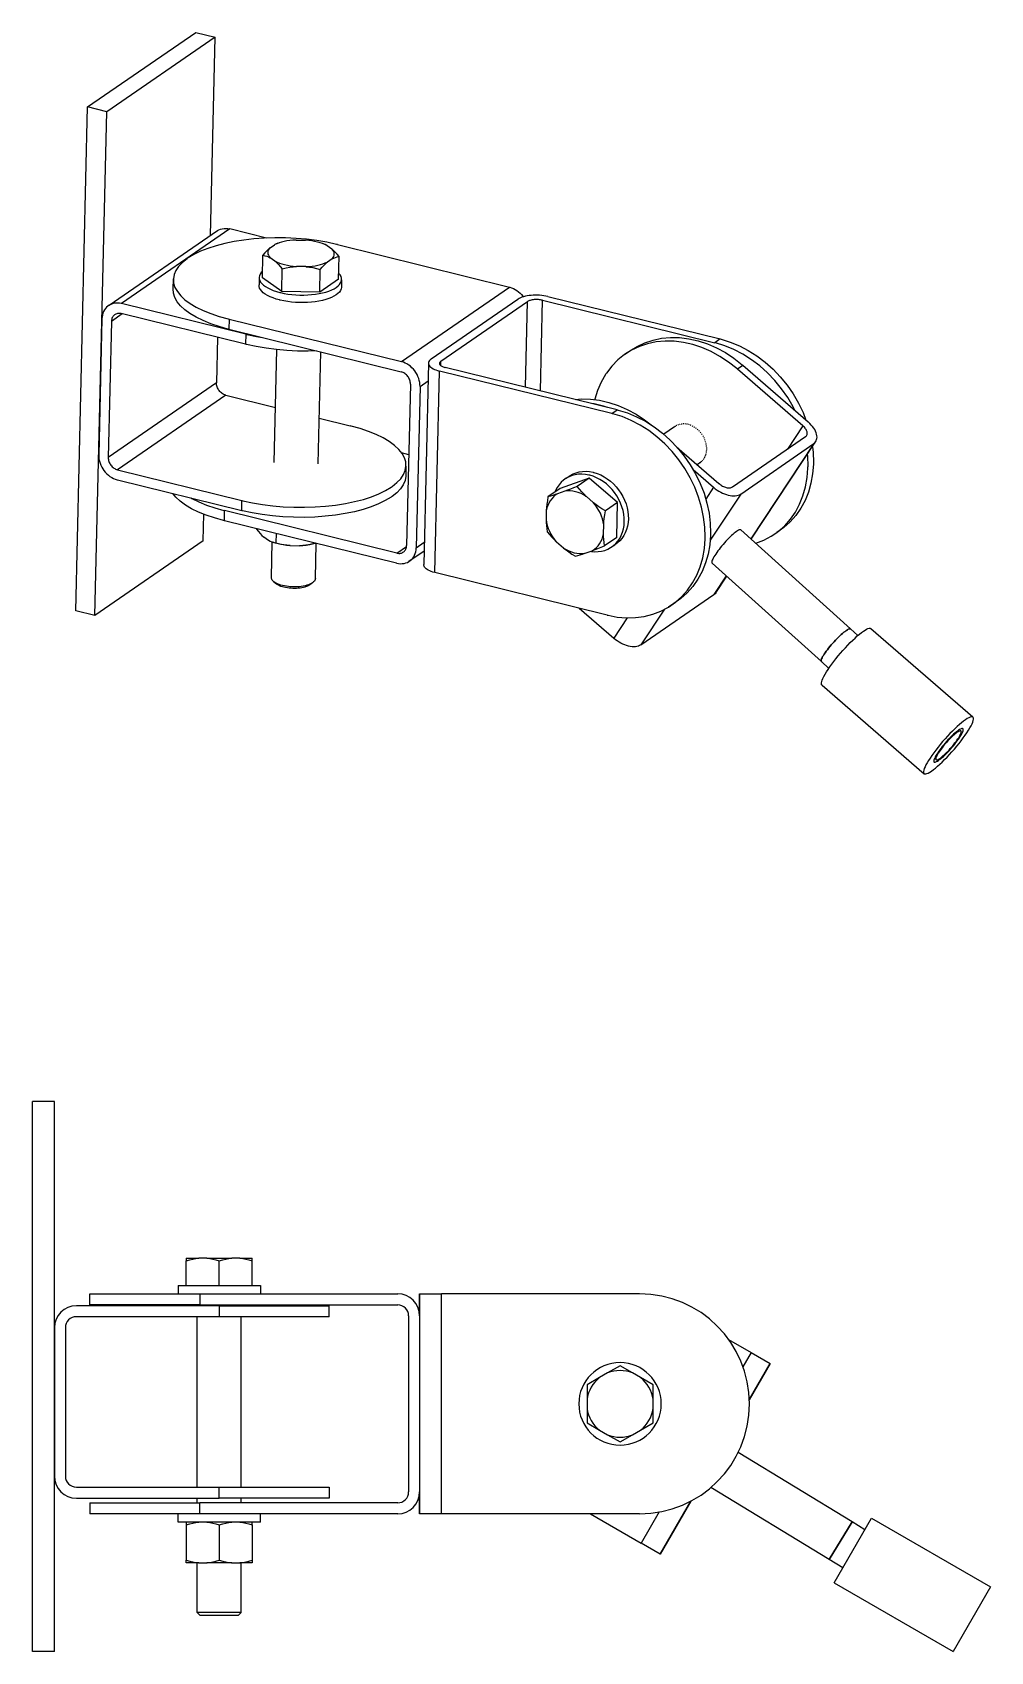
# Model space of a CAD drawing. Extents: x 0 to 1237, y -115 to 533.
# Drawn here: x 889 to 1237, y -115 to 473 of the extents above; entities that cross this region are included whole.
import ezdxf

# ---------------------------------------------------------------- set-up
doc = ezdxf.new("R2010")
doc.units = 0
doc.layers.get('0').update_dxf_attribs({"linetype": 'CONTINUOUS'})

msp = doc.modelspace()

# ---------------------------------------------------------------- linework, layer by layer
at = {"color": 1}
for p, q in [((908.953546, 446.270088), (948.33668, 473.393806)), ((955.29801, 471.678272), (915.914876, 444.554555)), ((948.33668, 473.393806), (955.29801, 471.678272)), ((953.605129, 399.542115), (955.29801, 471.678272)), ((904.65422, 263.069404), (908.953546, 446.270088)), ((915.914876, 444.554555), (908.953546, 446.270088)), ((911.615549, 261.353871), (915.914876, 444.554555)), ((916.817174, 374.205734), (956.200308, 401.329451)), ((960.662255, 401.908569), (921.279121, 374.784852)), ((956.200308, 401.329451), (956.751431, 401.620205)), ((956.751431, 401.620205), (957.33786, 401.844893)), ((957.33786, 401.844893), (957.953731, 402.001268)), ((957.953731, 402.001268), (958.59342, 402.087938)), ((958.59342, 402.087938), (959.250927, 402.10409)), ((959.250927, 402.10409), (959.920273, 402.049547)), ((959.920273, 402.049547), (960.594797, 401.924848)), ((960.594797, 401.924848), (960.662255, 401.908569)), ((974.082028, 398.601433), (960.662255, 401.908569)), ((952.716724, 394.860936), (950.026939, 393.795397)), ((955.66406, 395.811785), (952.716724, 394.860936)), ((958.841261, 396.63901), (955.66406, 395.811785)), ((962.218478, 397.334841), (958.841261, 396.63901)), ((965.763985, 397.892742), (962.218478, 397.334841)), ((969.444473, 398.30747), (965.763985, 397.892742)), ((973.225368, 398.575131), (969.444473, 398.30747)), ((977.07115, 398.693208), (973.225368, 398.575131)), ((974.923519, 394.578179), (974.668076, 394.138491)), ((975.270782, 394.999925), (974.690536, 394.482191)), ((975.281992, 395.004263), (974.923519, 394.578179)), ((975.311586, 395.034202), (975.270782, 394.999925)), ((975.311586, 395.034202), (975.281992, 395.004263)), ((975.311587, 395.034202), (976.986641, 396.187835)), ((977.036674, 396.212737), (976.986641, 396.187835)), ((977.027146, 396.209558), (976.986641, 396.187835)), ((977.601678, 396.487136), (977.027146, 396.209558)), ((977.778398, 396.544374), (977.036674, 396.212737)), ((980.945691, 398.660594), (977.07115, 398.693208)), ((978.202204, 396.718582), (977.601678, 396.487136)), ((978.597943, 396.845046), (977.778398, 396.544374)), ((978.202204, 396.718582), (978.597943, 396.845046)), ((979.488071, 397.112097), (978.597943, 396.845046)), ((980.440923, 397.34317), (979.488071, 397.112097)), ((981.448083, 397.536223), (980.440923, 397.34317)), ((984.812592, 398.477594), (980.945691, 398.660594)), ((982.500659, 397.689553), (981.448083, 397.536223)), ((983.589355, 397.801805), (982.500659, 397.689553)), ((984.704558, 397.871987), (983.589355, 397.801805)), ((984.785308, 397.875385), (984.704558, 397.871987)), ((984.785309, 397.875384), (988.186952, 397.820301)), ((988.635526, 398.145928), (984.812592, 398.477594)), ((988.267908, 397.814286), (988.186952, 397.820302)), ((989.386965, 397.707923), (988.267908, 397.814286)), ((992.37858, 397.668712), (988.635526, 398.145928)), ((990.481334, 397.560321), (989.386965, 397.707923)), ((991.54135, 397.372782), (990.481334, 397.560321)), ((992.557653, 397.146962), (991.54135, 397.372782)), ((996.006799, 397.050387), (992.37858, 397.668712)), ((993.521268, 396.884856), (992.557653, 397.146962)), ((994.423687, 396.588777), (993.521268, 396.884856)), ((994.797002, 396.44986), (994.423687, 396.588777)), ((995.25694, 396.261341), (994.423687, 396.588777)), ((995.424833, 396.198522), (994.797002, 396.44986)), ((996.013669, 395.905439), (995.25694, 396.261341)), ((996.014966, 395.90583), (995.424833, 396.198522)), ((999.485691, 396.296832), (996.006799, 397.050387)), ((996.064825, 395.878898), (996.013669, 395.905439)), ((996.064825, 395.878897), (997.791425, 394.670189)), ((997.822348, 394.639271), (997.791425, 394.670189)), ((997.833186, 394.634576), (997.791425, 394.670189)), ((998.199681, 394.201271), (997.822348, 394.639271)), ((998.425568, 394.097853), (997.833186, 394.634576)), ((999.824017, 396.214321), (999.485691, 396.296832)), ((999.824017, 396.214321), (1062.475985, 380.774521)), ((943.427332, 389.737667), (942.06287, 388.310431)), ((945.136555, 391.098263), (943.427332, 389.737667)), ((945.325801, 391.230128), (945.136555, 391.098263)), ((945.518318, 391.361188), (945.325801, 391.230128)), ((947.619842, 392.625107), (945.518318, 391.361188)), ((950.026939, 393.795397), (947.619842, 392.625107)), ((972.523468, 384.102002), (972.716885, 392.343809)), ((973.429309, 393.17626), (972.717037, 392.343807)), ((972.717037, 392.343807), (973.450993, 392.182977)), ((974.081377, 393.880511), (973.429309, 393.17626)), ((973.450993, 392.182977), (974.122943, 391.976205)), ((974.690536, 394.482191), (974.081377, 393.880511)), ((974.122943, 391.976205), (974.750718, 391.724856)), ((974.517919, 393.689084), (974.474374, 393.233924)), ((974.474374, 393.233924), (974.537825, 392.777032)), ((974.668076, 394.138491), (974.517919, 393.689084)), ((974.537825, 392.777032), (974.707713, 392.322442)), ((974.707713, 392.322442), (974.982536, 391.874168)), ((974.750718, 391.724856), (975.348736, 391.428308)), ((974.982536, 391.874168), (975.359869, 391.436168)), ((975.348736, 391.428308), (975.390791, 391.40525)), ((975.359869, 391.436168), (975.390791, 391.40525)), ((977.117392, 390.19654), (975.390792, 391.405249)), ((977.117392, 390.196541), (977.168548, 390.17)), ((977.117392, 390.196541), (977.15915, 390.160925)), ((977.15915, 390.160925), (977.751453, 389.624187)), ((977.168548, 390.17), (977.925277, 389.814098)), ((977.751453, 389.624187), (978.370596, 389.002629)), ((977.925277, 389.814098), (978.75853, 389.486662)), ((978.370596, 389.002629), (979.03036, 388.277132)), ((978.75853, 389.486662), (979.660949, 389.190583)), ((979.660949, 389.190583), (980.624564, 388.928477)), ((980.624564, 388.928477), (981.640867, 388.702657)), ((981.640867, 388.702657), (982.700883, 388.515118)), ((991.734134, 388.539215), (992.741294, 388.732268)), ((992.741294, 388.732268), (993.694145, 388.963341)), ((993.694145, 388.963341), (994.584274, 389.230392)), ((994.313339, 388.02965), (994.965394, 388.733904)), ((994.584274, 389.230392), (995.403819, 389.531063)), ((994.965394, 388.733904), (995.574607, 389.33557)), ((995.403819, 389.531063), (996.145543, 389.8627)), ((995.574607, 389.33557), (996.154776, 389.853325)), ((996.145543, 389.8627), (996.195576, 389.887602)), ((996.154776, 389.853325), (996.195576, 389.887602)), ((997.87063, 391.041235), (996.195576, 389.887602)), ((997.870631, 391.041235), (997.900225, 391.071174)), ((997.870631, 391.041235), (997.911141, 391.062957)), ((997.900225, 391.071174), (998.258698, 391.497259)), ((997.911141, 391.062957), (998.48575, 391.340515)), ((998.474504, 393.752997), (998.199681, 394.201271)), ((998.258698, 391.497259), (998.514141, 391.936947)), ((999.044654, 393.476285), (998.425568, 394.097853)), ((998.644392, 393.298407), (998.474504, 393.752997)), ((998.48575, 391.340515), (999.086221, 391.571976)), ((998.514141, 391.936947), (998.664298, 392.386354)), ((998.707843, 392.841514), (998.644392, 393.298407)), ((998.664298, 392.386354), (998.707843, 392.841514)), ((999.704431, 392.750792), (999.044654, 393.476285)), ((999.086221, 391.571976), (999.726115, 391.757505)), ((1000.422082, 391.895177), (999.704431, 392.750792)), ((999.726115, 391.757505), (1000.422082, 391.895177)), ((1000.228816, 383.653367), (1000.422234, 391.895175)), ((940.063976, 380.102037), (940.149963, 383.766051)), ((940.416497, 385.310574), (940.149963, 383.766051)), ((940.149963, 383.766051), (940.259037, 382.211066)), ((941.056136, 386.830126), (940.416497, 385.310574)), ((942.06287, 388.310431), (941.056136, 386.830126)), ((971.385145, 384.336321), (971.320656, 381.588311)), ((971.496086, 384.918463), (971.385145, 384.336321)), ((971.385145, 384.336321), (971.416703, 383.749912)), ((971.416703, 383.749912), (971.590468, 383.164625)), ((971.748435, 385.49062), (971.496086, 384.918463)), ((971.590468, 383.164625), (971.904735, 382.586207)), ((972.139875, 386.047538), (971.748435, 385.49062)), ((972.579677, 386.495291), (972.139875, 386.047538)), ((979.554783, 379.179719), (972.523468, 384.102002)), ((979.03036, 388.277132), (979.748275, 387.421578)), ((979.554783, 379.179719), (979.748201, 387.421526)), ((979.748275, 387.421578), (981.186621, 387.745748)), ((981.186621, 387.745748), (982.504541, 387.98387)), ((982.504541, 387.98387), (983.737186, 388.149076)), ((982.700883, 388.515118), (983.795252, 388.367516)), ((983.737186, 388.149076), (984.912556, 388.250195)), ((983.795252, 388.367516), (984.914309, 388.261154)), ((984.912556, 388.250195), (984.995265, 388.255137)), ((984.914309, 388.261154), (984.995265, 388.255137)), ((988.396908, 388.200053), (984.995265, 388.255136)), ((988.396908, 388.200054), (988.477659, 388.203452)), ((988.396908, 388.200054), (988.479323, 388.192438)), ((988.477659, 388.203452), (989.592862, 388.273634)), ((988.479323, 388.192438), (989.649053, 388.053346)), ((989.592862, 388.273634), (990.681558, 388.385886)), ((989.649053, 388.053346), (990.87301, 387.848359)), ((990.681558, 388.385886), (991.734134, 388.539215)), ((990.87301, 387.848359), (992.178754, 387.567753)), ((992.178754, 387.567753), (993.600798, 387.197263)), ((993.407457, 378.955402), (993.600875, 387.197209)), ((1000.228816, 383.653367), (993.407457, 378.955402)), ((993.600798, 387.197263), (994.313339, 388.02965)), ((1000.395671, 385.735393), (1000.280217, 385.84363)), ((1000.847549, 385.169162), (1000.395671, 385.735393)), ((1001.161817, 384.590744), (1000.847549, 385.169162)), ((1001.003849, 382.264749), (1001.256198, 382.836906)), ((1001.335582, 384.005457), (1001.161817, 384.590744)), ((1001.256198, 382.836906), (1001.367139, 383.419048)), ((1001.367139, 383.419048), (1001.302649, 380.671038)), ((1001.367139, 383.419048), (1001.335582, 384.005457)), ((940.17305, 378.547052), (940.063976, 380.102037)), ((940.656708, 376.996214), (940.17305, 378.547052)), ((940.259037, 382.211066), (940.742694, 380.660228)), ((941.510405, 375.464092), (940.656708, 376.996214)), ((940.742694, 380.660228), (941.596392, 379.128106)), ((941.596392, 379.128106), (942.812109, 377.629093)), ((942.812109, 377.629093), (944.378426, 376.17727)), ((971.352213, 381.001902), (971.320656, 381.588311)), ((971.525978, 380.416615), (971.352213, 381.001902)), ((971.840245, 379.838196), (971.525978, 380.416615)), ((972.292123, 379.271966), (971.840245, 379.838196)), ((971.904735, 382.586207), (972.356613, 382.019976)), ((972.877182, 378.723477), (972.292123, 379.271966)), ((972.356613, 382.019976), (972.941671, 381.471488)), ((973.590032, 378.19778), (972.877182, 378.723477)), ((972.941671, 381.471488), (973.654522, 380.945791)), ((974.423691, 377.700026), (973.590032, 378.19778)), ((973.654522, 380.945791), (974.488181, 380.448036)), ((975.370475, 377.234802), (974.423691, 377.700026)), ((974.488181, 380.448036), (975.434965, 379.982812)), ((976.421115, 376.806662), (975.370475, 377.234802)), ((975.434965, 379.982812), (976.485605, 379.554673)), ((976.485605, 379.554673), (977.630409, 379.167567)), ((977.630409, 379.167567), (978.858179, 378.825282)), ((978.858179, 378.825282), (978.991804, 378.791988)), ((978.991804, 378.791988), (979.126208, 378.759229)), ((979.126208, 378.759229), (980.43892, 378.475444)), ((993.407457, 378.955402), (979.554783, 379.179719)), ((980.43892, 378.475444), (981.808249, 378.242973)), ((981.808249, 378.242973), (983.220804, 378.064089)), ((983.220804, 378.064089), (984.663552, 377.940443)), ((984.663552, 377.940443), (986.12237, 377.873244)), ((986.12237, 377.873244), (987.583814, 377.863113)), ((987.583814, 377.863113), (989.033563, 377.910149)), ((989.033563, 377.910149), (990.458268, 378.013919)), ((990.458268, 378.013919), (991.843959, 378.173404)), ((991.843959, 378.173404), (993.177887, 378.387138)), ((993.177887, 378.387138), (994.446959, 378.653023)), ((994.446959, 378.653023), (995.639513, 378.968616)), ((995.639513, 378.968616), (996.743832, 379.330815)), ((997.685287, 376.988285), (996.679342, 376.582805)), ((996.743832, 379.330815), (997.749777, 379.736296)), ((998.582966, 377.43306), (997.685287, 376.988285)), ((997.749777, 379.736296), (998.647456, 380.18107)), ((999.364146, 377.913049), (998.582966, 377.43306)), ((998.647456, 380.18107), (999.428636, 380.66106)), ((1000.021238, 378.423618), (999.364146, 377.913049)), ((999.428636, 380.66106), (1000.085728, 381.171629)), ((1000.54792, 378.959821), (1000.021238, 378.423618)), ((1000.085728, 381.171629), (1000.61241, 381.707831)), ((1000.939359, 379.516739), (1000.54792, 378.959821)), ((1000.61241, 381.707831), (1001.003849, 382.264749)), ((1001.191708, 380.088895), (1000.939359, 379.516739)), ((1001.302649, 380.671038), (1001.191708, 380.088895)), ((1023.092851, 353.650803), (1062.475985, 380.774521)), ((1062.475985, 380.774521), (1062.543427, 380.757555)), ((1062.543427, 380.757555), (1063.216012, 380.550275)), ((1063.216012, 380.550275), (1063.880206, 380.276184)), ((1063.880206, 380.276184), (1064.529398, 379.938013)), ((1064.529398, 379.938013), (1065.157686, 379.538866)), ((1065.157686, 379.538866), (1065.759177, 379.082487)), ((1065.759177, 379.082487), (1066.328377, 378.573008)), ((1066.43927, 376.859687), (1065.957769, 376.625589)), ((1066.328377, 378.573008), (1066.859593, 378.015526)), ((1066.977193, 377.07278), (1066.43927, 376.859687)), ((1066.859593, 378.015526), (1067.348019, 377.415126)), ((1067.56662, 377.262937), (1066.977193, 377.07278)), ((1067.348019, 377.415126), (1067.473957, 377.233043)), ((1068.202022, 377.428375), (1067.56662, 377.262937)), ((1068.87763, 377.567575), (1068.202022, 377.428375)), ((1069.586687, 377.679145), (1068.87763, 377.567575)), ((1070.322736, 377.762084), (1069.586687, 377.679145)), ((1071.078864, 377.815614), (1070.322736, 377.762084)), ((1071.847968, 377.839231), (1071.078864, 377.815614)), ((1072.623065, 377.832706), (1071.847968, 377.839231)), ((1073.396402, 377.796106), (1072.623065, 377.832706)), ((1074.160938, 377.729777), (1073.396402, 377.796106)), ((1074.909499, 377.634341), (1074.160938, 377.729777)), ((1075.635265, 377.510655), (1074.909499, 377.634341)), ((1076.331011, 377.359949), (1075.635265, 377.510655)), ((1076.398645, 377.343454), (1076.331011, 377.359949)), ((1076.398645, 377.343454), (1139.050613, 361.903654)), ((914.508864, 371.265134), (914.324427, 370.618843)), ((914.755279, 371.875653), (914.508864, 371.265134)), ((915.061362, 372.444672), (914.755279, 371.875653)), ((915.424351, 372.966987), (915.061362, 372.444672)), ((915.840615, 373.437375), (915.424351, 372.966987)), ((916.306347, 373.851588), (915.840615, 373.437375)), ((916.817174, 374.205734), (916.306347, 373.851588)), ((917.368297, 374.496487), (916.817174, 374.205734)), ((917.954726, 374.721176), (917.368297, 374.496487)), ((921.567238, 371.028645), (917.626483, 368.314591)), ((918.570597, 374.877551), (917.954726, 374.721176)), ((919.210286, 374.964221), (918.570597, 374.877551)), ((919.237725, 370.976657), (918.962246, 370.831331)), ((919.867793, 374.980373), (919.210286, 374.964221)), ((919.530937, 371.089), (919.237725, 370.976657)), ((919.838776, 371.167169), (919.530937, 371.089)), ((920.15871, 371.210522), (919.838776, 371.167169)), ((920.537139, 374.925829), (919.867793, 374.980373)), ((920.487569, 371.218596), (920.15871, 371.210522)), ((920.822054, 371.191339), (920.487569, 371.218596)), ((921.211663, 374.80113), (920.537139, 374.925829)), ((921.159394, 371.12898), (920.822054, 371.191339)), ((921.193134, 371.120838), (921.159394, 371.12898)), ((966.441778, 359.969872), (921.193134, 371.120838)), ((921.279121, 374.784852), (921.211663, 374.80113)), ((966.527764, 363.633886), (921.279121, 374.784852)), ((942.726123, 373.965079), (941.510405, 375.464092)), ((944.292439, 372.513257), (942.726123, 373.965079)), ((946.194641, 371.122265), (944.292439, 372.513257)), ((944.378426, 376.17727), (946.280627, 374.786278)), ((948.414857, 369.80517), (946.194641, 371.122265)), ((946.280627, 374.786278), (948.500843, 373.469183)), ((948.500843, 373.469183), (951.018217, 372.238359)), ((951.018217, 372.238359), (953.809099, 371.105369)), ((953.809099, 371.105369), (956.847456, 370.080798)), ((977.565919, 376.419557), (976.421115, 376.806662)), ((978.79369, 376.077272), (977.565919, 376.419557)), ((978.927315, 376.043977), (978.79369, 376.077272)), ((979.061718, 376.011219), (978.927315, 376.043977)), ((980.37443, 375.727434), (979.061718, 376.011219)), ((981.743759, 375.494963), (980.37443, 375.727434)), ((983.156314, 375.316079), (981.743759, 375.494963)), ((984.599062, 375.192432), (983.156314, 375.316079)), ((986.057881, 375.125234), (984.599062, 375.192432)), ((987.519324, 375.115103), (986.057881, 375.125234)), ((988.969073, 375.162139), (987.519324, 375.115103)), ((990.393778, 375.265908), (988.969073, 375.162139)), ((991.779469, 375.425394), (990.393778, 375.265908)), ((993.113397, 375.639128), (991.779469, 375.425394)), ((994.382469, 375.905013), (993.113397, 375.639128)), ((995.575023, 376.220605), (994.382469, 375.905013)), ((996.679342, 376.582805), (995.575023, 376.220605)), ((1033.992495, 354.647642), (1065.499002, 376.346616)), ((1037.473159, 353.789875), (1068.979667, 375.488849)), ((1065.537488, 376.372816), (1065.499002, 376.346616)), ((1065.957769, 376.625589), (1065.537488, 376.372816)), ((1068.249234, 344.364034), (1068.979667, 375.488849)), ((1068.998916, 375.501953), (1068.979667, 375.488849)), ((1069.209111, 375.628368), (1068.998916, 375.501953)), ((1069.449724, 375.745351), (1069.209111, 375.628368)), ((1069.718768, 375.851933), (1069.449724, 375.745351)), ((1070.01357, 375.947037), (1069.718768, 375.851933)), ((1070.331177, 376.029729), (1070.01357, 375.947037)), ((1070.668978, 376.099328), (1070.331177, 376.029729)), ((1071.023394, 376.155098), (1070.668978, 376.099328)), ((1071.391534, 376.196583), (1071.023394, 376.155098)), ((1071.769719, 376.223354), (1071.391534, 376.196583)), ((1072.154153, 376.235157), (1071.769719, 376.223354)), ((1072.541698, 376.231894), (1072.154153, 376.235157)), ((1072.928249, 376.213602), (1072.541698, 376.231894)), ((1073.310627, 376.18043), (1072.928249, 376.213602)), ((1073.685026, 376.132695), (1073.310627, 376.18043)), ((1073.656089, 343.031581), (1074.429488, 375.987268)), ((1074.047704, 376.070887), (1073.685026, 376.132695)), ((1074.39566, 375.995518), (1074.047704, 376.070887)), ((1074.429488, 375.987268), (1074.39566, 375.995518)), ((1074.429488, 375.987268), (1137.081457, 360.547469)), ((914.145818, 369.172358), (912.985, 319.708173)), ((914.147811, 369.24328), (914.145818, 369.172358)), ((914.203674, 369.942649), (914.147811, 369.24328)), ((914.324427, 370.618843), (914.203674, 369.942649)), ((917.626483, 368.314591), (916.465664, 318.850407)), ((917.627479, 368.350064), (917.626483, 368.314591)), ((917.655423, 368.699829), (917.627479, 368.350064)), ((917.715764, 369.037735), (917.655423, 368.699829)), ((917.808008, 369.360986), (917.715764, 369.037735)), ((917.931256, 369.666329), (917.808008, 369.360986)), ((918.084255, 369.950748), (917.931256, 369.666329)), ((918.265748, 370.211904), (918.084255, 369.950748)), ((918.473811, 370.44703), (918.265748, 370.211904)), ((918.706747, 370.654206), (918.473811, 370.44703)), ((918.962246, 370.831331), (918.706747, 370.654206)), ((950.93223, 368.574346), (948.414857, 369.80517)), ((953.723112, 367.441355), (950.93223, 368.574346)), ((956.76147, 366.416784), (953.723112, 367.441355)), ((960.018421, 365.510375), (956.76147, 366.416784)), ((956.847456, 370.080798), (960.104407, 369.174389)), ((960.354896, 365.42659), (960.018421, 365.510375)), ((960.104407, 369.174389), (960.440883, 369.090603)), ((960.440883, 369.090603), (960.354896, 365.42659)), ((960.354896, 365.42659), (1023.006865, 349.98679)), ((960.440883, 369.090603), (1023.092851, 353.650803)), ((956.236271, 362.484892), (955.848799, 345.974124)), ((966.527764, 363.633886), (966.441778, 359.969872)), ((966.780104, 359.887361), (966.441778, 359.969872)), ((966.527764, 363.633886), (966.86609, 363.551375)), ((970.258996, 359.133805), (966.780104, 359.887361)), ((966.86609, 363.551375), (970.344982, 362.797819)), ((970.344982, 362.797819), (972.539736, 362.423787)), ((1106.1949, 357.571171), (1108.832811, 359.217031)), ((1108.832811, 359.217031), (1111.662084, 360.540054)), ((1112.686985, 360.171626), (1109.692928, 359.183868)), ((1111.662084, 360.540054), (1114.656141, 361.527812)), ((1115.817699, 360.814839), (1112.686985, 360.171626)), ((1114.656141, 361.527812), (1117.786855, 362.171025)), ((1119.055658, 361.107464), (1115.817699, 360.814839)), ((1117.786855, 362.171025), (1121.024815, 362.46365)), ((1122.370445, 361.046753), (1119.055658, 361.107464)), ((1121.024815, 362.46365), (1124.339602, 362.402939)), ((1125.730919, 360.633276), (1122.370445, 361.046753)), ((1124.339602, 362.402939), (1127.700076, 361.989462)), ((1129.105511, 359.870917), (1125.730919, 360.633276)), ((1127.700076, 361.989462), (1131.074667, 361.227103)), ((1132.462518, 358.766838), (1129.105511, 359.870917)), ((1131.074667, 361.227103), (1134.431675, 360.123024)), ((1134.431675, 360.123024), (1137.739561, 358.687597)), ((1139.050613, 361.903654), (1137.081457, 360.547469)), ((1137.418817, 360.462599), (1137.081457, 360.547469)), ((1140.781893, 359.426133), (1137.418817, 360.462599)), ((1139.050613, 361.903654), (1139.387974, 361.818785)), ((1139.387974, 361.818785), (1142.75105, 360.782319)), ((1144.102303, 358.055907), (1140.781893, 359.426133)), ((1142.75105, 360.782319), (1146.071459, 359.412093)), ((1146.071459, 359.412093), (1149.317638, 357.721136)), ((973.887215, 358.515481), (970.258996, 359.133805)), ((977.630269, 358.038264), (973.887215, 358.515481)), ((976.803546, 316.951272), (977.76749, 358.026359)), ((981.453203, 357.706598), (977.630269, 358.038264)), ((985.320104, 357.523599), (981.453203, 357.706598)), ((989.194645, 357.490984), (985.320104, 357.523599)), ((992.183766, 357.58276), (989.194645, 357.490984)), ((992.797561, 316.527765), (993.751964, 357.196297)), ((1023.160293, 353.633837), (1023.092851, 353.650803)), ((1023.832878, 353.426558), (1023.160293, 353.633837)), ((1024.497072, 353.152467), (1023.832878, 353.426558)), ((1033.010639, 353.463748), (1032.957329, 353.15486)), ((1033.13856, 353.767638), (1033.010639, 353.463748)), ((1033.33989, 354.06368), (1033.13856, 353.767638)), ((1033.612828, 354.349175), (1033.33989, 354.06368)), ((1033.954662, 354.621281), (1033.612828, 354.349175)), ((1033.992495, 354.647642), (1033.954662, 354.621281)), ((1037.04619, 353.34987), (1036.982218, 353.197881)), ((1037.146892, 353.497938), (1037.04619, 353.34987)), ((1037.283285, 353.640604), (1037.146892, 353.497938)), ((1037.454237, 353.77669), (1037.283285, 353.640604)), ((1037.436831, 352.241879), (1037.473159, 353.789875)), ((1037.473159, 353.789875), (1037.454237, 353.77669)), ((1101.803977, 354.26175), (1099.620985, 352.019349)), ((1104.225743, 356.214985), (1101.803977, 354.26175)), ((1106.863654, 357.860845), (1104.225743, 356.214985)), ((1104.225743, 356.214985), (1106.1949, 357.571171)), ((1109.692928, 359.183868), (1106.863654, 357.860845)), ((1135.770404, 357.331411), (1132.462518, 358.766838)), ((1138.998094, 355.578121), (1135.770404, 357.331411)), ((1137.739561, 358.687597), (1140.967251, 356.934307)), ((1142.115446, 353.52331), (1138.998094, 355.578121)), ((1140.967251, 356.934307), (1144.084603, 354.879496)), ((1145.092823, 351.186509), (1142.115446, 353.52331)), ((1144.084603, 354.879496), (1147.061979, 352.542694)), ((1147.348481, 356.36495), (1144.102303, 358.055907)), ((1150.490131, 354.369075), (1147.348481, 356.36495)), ((1149.317638, 357.721136), (1152.459287, 355.725261)), ((1153.497736, 352.087033), (1150.490131, 354.369075)), ((1152.459287, 355.725261), (1155.466893, 353.443219)), ((1155.466893, 353.443219), (1158.312202, 350.896447)), ((1023.040596, 349.978304), (1023.006865, 349.98679)), ((1023.376968, 349.874635), (1023.040596, 349.978304)), ((1023.708877, 349.737667), (1023.376968, 349.874635)), ((1024.033577, 349.568532), (1023.708877, 349.737667)), ((1024.34781, 349.368897), (1024.033577, 349.568532)), ((1024.648461, 349.140773), (1024.34781, 349.368897)), ((1025.146264, 352.814295), (1024.497072, 353.152467)), ((1024.933058, 348.886036), (1024.648461, 349.140773)), ((1025.198587, 348.607385), (1024.933058, 348.886036)), ((1025.774552, 352.415148), (1025.146264, 352.814295)), ((1025.442882, 348.307092), (1025.198587, 348.607385)), ((1025.663471, 347.98815), (1025.442882, 348.307092)), ((1025.85817, 347.653769), (1025.663471, 347.98815)), ((1026.376043, 351.958769), (1025.774552, 352.415148)), ((1026.025388, 347.306677), (1025.85817, 347.653769)), ((1026.945243, 351.449291), (1026.376043, 351.958769)), ((1027.476459, 350.891808), (1026.945243, 351.449291)), ((1027.964885, 350.291409), (1027.476459, 350.891808)), ((1028.405932, 349.653732), (1027.964885, 350.291409)), ((1028.795458, 348.984766), (1028.405932, 349.653732)), ((1029.129898, 348.290579), (1028.795458, 348.984766)), ((1029.405907, 347.57811), (1029.129898, 348.290579)), ((1029.620998, 346.853859), (1029.405907, 347.57811)), ((1032.957329, 353.15486), (1031.237598, 279.874587)), ((1032.957329, 353.15486), (1032.97915, 352.843788)), ((1032.97915, 352.843788), (1033.075882, 352.533641)), ((1033.075882, 352.533641), (1033.246613, 352.227237)), ((1033.246613, 352.227237), (1033.489738, 351.927454)), ((1033.489738, 351.927454), (1033.802973, 351.637108)), ((1033.802973, 351.637108), (1034.183505, 351.358842)), ((1034.183505, 351.358842), (1034.627529, 351.095439)), ((1034.627529, 351.095439), (1035.130971, 350.849291)), ((1035.130971, 350.849291), (1035.689108, 350.622707)), ((1035.29578, 276.939463), (1037.015511, 350.219737)), ((1035.689108, 350.622707), (1036.296882, 350.417758)), ((1036.296882, 350.417758), (1036.948246, 350.236486)), ((1036.948246, 350.236486), (1037.015511, 350.219737)), ((1036.982218, 353.197881), (1036.955577, 353.043485)), ((1036.955577, 353.043485), (1036.966487, 352.887949)), ((1036.966487, 352.887949), (1037.014832, 352.732924)), ((1037.014832, 352.732924), (1037.100219, 352.579673)), ((1099.667479, 334.779937), (1037.015511, 350.219737)), ((1037.100219, 352.579673), (1037.221825, 352.429734)), ((1037.221825, 352.429734), (1037.3784, 352.284607)), ((1037.3784, 352.284607), (1037.568665, 352.145475)), ((1037.568665, 352.145475), (1037.790604, 352.013813)), ((1037.790604, 352.013813), (1038.042393, 351.890702)), ((1038.042393, 351.890702), (1038.321553, 351.777376)), ((1038.321553, 351.777376), (1038.625269, 351.674959)), ((1038.625269, 351.674959), (1038.951025, 351.5843)), ((1038.951025, 351.5843), (1038.984668, 351.575923)), ((1101.636636, 336.136123), (1038.984668, 351.575923)), ((1097.345683, 348.977067), (1095.757117, 346.176607)), ((1097.520206, 349.244292), (1097.345683, 348.977067)), ((1097.697521, 349.509098), (1097.520206, 349.244292)), ((1099.620985, 352.019349), (1097.697521, 349.509098)), ((1145.381705, 350.938202), (1145.092823, 351.186509)), ((1147.350862, 352.294388), (1145.381705, 350.938202)), ((1169.152513, 330.339366), (1145.381705, 350.938202)), ((1147.061979, 352.542694), (1147.350862, 352.294388)), ((1171.12167, 331.695552), (1147.350862, 352.294388)), ((1156.343045, 349.540262), (1153.497736, 352.087033)), ((1158.999326, 346.752686), (1156.343045, 349.540262)), ((1158.312202, 350.896447), (1160.968483, 348.108872)), ((1160.968483, 348.108872), (1163.410782, 345.106681)), ((955.848799, 345.974124), (916.465664, 318.850407)), ((955.848129, 345.938571), (955.848799, 345.974124)), ((955.859428, 345.579135), (955.848129, 345.938571)), ((955.903307, 345.215545), (955.859428, 345.579135)), ((955.979405, 344.850809), (955.903307, 345.215545)), ((956.086987, 344.48858), (955.979405, 344.850809)), ((956.224954, 344.132456), (956.086987, 344.48858)), ((956.392172, 343.785365), (956.224954, 344.132456)), ((956.58687, 343.450984), (956.392172, 343.785365)), ((956.80746, 343.132041), (956.58687, 343.450984)), ((957.051754, 342.831749), (956.80746, 343.132041)), ((957.317283, 342.553098), (957.051754, 342.831749)), ((957.601881, 342.298361), (957.317283, 342.553098)), ((957.902532, 342.070237), (957.601881, 342.298361)), ((958.216764, 341.870601), (957.902532, 342.070237)), ((958.541465, 341.701466), (958.216764, 341.870601)), ((958.873374, 341.564499), (958.541465, 341.701466)), ((959.209745, 341.46083), (958.873374, 341.564499)), ((1026.401543, 345.465009), (1025.025759, 286.840791)), ((1026.163355, 346.950553), (1026.025388, 347.306677)), ((1026.270936, 346.588325), (1026.163355, 346.950553)), ((1026.347034, 346.223589), (1026.270936, 346.588325)), ((1026.390913, 345.859998), (1026.347034, 346.223589)), ((1026.402213, 345.500562), (1026.390913, 345.859998)), ((1026.401543, 345.465009), (1026.402213, 345.500562)), ((1029.882208, 344.607243), (1028.506424, 285.983024)), ((1029.773154, 346.124619), (1029.620998, 346.853859)), ((1029.860963, 345.397027), (1029.773154, 346.124619)), ((1029.883548, 344.678326), (1029.860963, 345.397027)), ((1029.882208, 344.607243), (1032.803958, 346.619493)), ((1029.882208, 344.607243), (1029.883548, 344.678326)), ((1094.464194, 343.162907), (1093.479203, 339.964619)), ((1095.757117, 346.176607), (1094.464194, 343.162907)), ((1161.441626, 343.750495), (1158.999326, 346.752686)), ((1163.647, 340.56189), (1161.441626, 343.750495)), ((1163.410782, 345.106681), (1165.616157, 341.918076)), ((1165.616157, 341.918076), (1167.563889, 338.573013)), ((959.243477, 341.452344), (919.860343, 314.328626)), ((959.243477, 341.452344), (959.209745, 341.46083)), ((959.243477, 341.452344), (977.274255, 337.008882)), ((1086.39184, 339.893014), (1088.533729, 340.086583)), ((1088.533729, 340.086583), (1091.848516, 340.025872)), ((1091.848516, 340.025872), (1095.20899, 339.612395)), ((1093.239833, 338.256209), (1092.828163, 338.306862)), ((1096.614425, 337.49385), (1093.239833, 338.256209)), ((1093.479203, 339.964619), (1093.452102, 339.828565)), ((1095.20899, 339.612395), (1098.583582, 338.850036)), ((1098.070645, 337.014917), (1096.614425, 337.49385)), ((1098.583582, 338.850036), (1101.940589, 337.745957)), ((1099.667479, 334.779937), (1101.636636, 336.136123)), ((1101.636636, 336.136123), (1101.973996, 336.051253)), ((1101.940589, 337.745957), (1105.248475, 336.31053)), ((1101.973996, 336.051253), (1105.337072, 335.014788)), ((1105.248475, 336.31053), (1108.476165, 334.557241)), ((1165.594732, 337.216827), (1163.647, 340.56189)), ((1166.200009, 335.960467), (1165.594732, 337.216827)), ((1167.563889, 338.573013), (1169.235679, 335.102916)), ((993.186185, 333.087585), (1004.492121, 330.301377)), ((1004.828596, 330.217592), (1004.492121, 330.301377)), ((1008.085547, 329.311182), (1004.828596, 330.217592)), ((1100.00484, 334.695067), (1099.667479, 334.779937)), ((1103.367916, 333.658602), (1100.00484, 334.695067)), ((1106.688325, 332.288376), (1103.367916, 333.658602)), ((1105.337072, 335.014788), (1108.657482, 333.644562)), ((1109.934504, 330.597418), (1106.688325, 332.288376)), ((1108.476165, 334.557241), (1111.593517, 332.502429)), ((1108.657482, 333.644562), (1111.903661, 331.953604)), ((1113.076153, 328.601543), (1109.934504, 330.597418)), ((1111.593517, 332.502429), (1113.945742, 330.65628)), ((1111.903661, 331.953604), (1115.04531, 329.957729)), ((1115.04531, 329.957729), (1118.052916, 327.675687)), ((1122.458834, 329.910769), (1118.557614, 327.223943)), ((1122.64405, 330.048054), (1122.554034, 329.97582)), ((1122.812126, 330.152177), (1122.64405, 330.048054)), ((1123.175752, 330.377445), (1123.077767, 330.316743)), ((1123.355878, 330.460828), (1123.175752, 330.377445)), ((1123.746175, 330.641502), (1123.641, 330.592815)), ((1123.936922, 330.703483), (1123.746175, 330.641502)), ((1124.349588, 330.837574), (1124.238388, 330.801441)), ((1124.548839, 330.877465), (1124.349588, 330.837574)), ((1124.980587, 330.963903), (1124.864242, 330.94061)), ((1125.18677, 330.981389), (1124.980587, 330.963903)), ((1125.632821, 331.019219), (1125.512626, 331.009025)), ((1125.84364, 331.014106), (1125.632821, 331.019219)), ((1126.300462, 331.003028), (1126.17736, 331.006013)), ((1126.514261, 330.975355), (1126.300462, 331.003028)), ((1126.976778, 330.915492), (1126.852146, 330.931623)), ((1127.191167, 330.86557), (1126.976778, 330.915492)), ((1127.655737, 330.757392), (1127.530579, 330.786536)), ((1127.868842, 330.685678), (1127.655737, 330.757392)), ((1128.330481, 330.530326), (1128.206, 330.572217)), ((1128.5404, 330.437449), (1128.330481, 330.530326)), ((1128.995004, 330.236314), (1128.872506, 330.290512)), ((1129.199532, 330.12325), (1128.995004, 330.236314)), ((1129.642583, 329.878331), (1129.523114, 329.944374)), ((1129.839976, 329.746045), (1129.642583, 329.878331)), ((1169.152513, 330.339366), (1163.540329, 321.852911)), ((1169.18122, 330.314346), (1169.152513, 330.339366)), ((1169.457684, 330.057509), (1169.18122, 330.314346)), ((1169.235679, 335.102916), (1170.269695, 332.433839)), ((1169.712644, 329.790719), (1169.457684, 330.057509)), ((1169.943989, 329.516185), (1169.712644, 329.790719)), ((1171.179065, 331.645528), (1171.12167, 331.695552)), ((1171.73187, 331.131977), (1171.179065, 331.645528)), ((1172.242078, 330.598096), (1171.73187, 331.131977)), ((1172.704612, 330.049201), (1172.242078, 330.598096)), ((1173.115285, 329.490292), (1172.704612, 330.049201)), ((1011.123905, 328.286612), (1008.085547, 329.311182)), ((1013.914787, 327.153621), (1011.123905, 328.286612)), ((1016.43216, 325.922797), (1013.914787, 327.153621)), ((1018.652376, 324.605702), (1016.43216, 325.922797)), ((1020.554578, 323.21471), (1018.652376, 324.605702)), ((1116.083759, 326.319501), (1113.076153, 328.601543)), ((1118.929067, 323.77273), (1116.083759, 326.319501)), ((1118.052916, 327.675687), (1120.898224, 325.128916)), ((1120.898224, 325.128916), (1123.554505, 322.341341)), ((1130.267463, 329.459558), (1130.152272, 329.536755)), ((1130.455657, 329.309432), (1130.267463, 329.459558)), ((1130.863314, 328.984238), (1130.753388, 329.071927)), ((1131.040773, 328.817491), (1130.863314, 328.984238)), ((1131.424675, 328.456764), (1131.321223, 328.553971)), ((1131.589409, 328.27526), (1131.424675, 328.456764)), ((1131.94637, 327.881961), (1131.850181, 327.987941)), ((1132.097077, 327.687134), (1131.94637, 327.881961)), ((1132.423114, 327.26565), (1132.335256, 327.379229)), ((1132.558125, 327.059659), (1132.423114, 327.26565)), ((1132.85067, 326.61331), (1132.771839, 326.733586)), ((1132.96891, 326.397793), (1132.85067, 326.61331)), ((1133.224714, 325.931538), (1133.155781, 326.057182)), ((1133.324878, 325.708874), (1133.224714, 325.931538)), ((1133.541914, 325.226406), (1133.48343, 325.356415)), ((1133.623202, 324.998375), (1133.541914, 325.226406)), ((1133.799068, 324.505034), (1133.751676, 324.637977)), ((1133.860586, 324.274142), (1133.799068, 324.505034)), ((1133.993881, 323.773858), (1133.957962, 323.908667)), ((1143.571092, 308.099816), (1170.154707, 326.408326)), ((1150.384243, 289.080725), (1173.79971, 324.488389)), ((1170.149379, 329.23665), (1169.943989, 329.516185)), ((1170.3268, 328.954897), (1170.149379, 329.23665)), ((1170.154707, 326.408326), (1170.173653, 326.421591)), ((1170.173653, 326.421591), (1170.347477, 326.567357)), ((1170.47479, 328.673242), (1170.3268, 328.954897)), ((1170.347477, 326.567357), (1170.491495, 326.735731)), ((1170.591783, 328.394669), (1170.47479, 328.673242)), ((1170.491495, 326.735731), (1170.604513, 326.925321)), ((1170.676823, 328.121451), (1170.591783, 328.394669)), ((1170.604513, 326.925321), (1170.685374, 327.134247)), ((1170.729028, 327.856333), (1170.676823, 328.121451)), ((1170.685374, 327.134247), (1170.733303, 327.360414)), ((1170.747906, 327.601962), (1170.729028, 327.856333)), ((1170.733303, 327.360414), (1170.747906, 327.601962)), ((1173.470243, 328.926614), (1173.115285, 329.490292)), ((1173.163938, 323.859993), (1173.511512, 324.15145)), ((1173.766225, 328.363299), (1173.470243, 328.926614)), ((1173.511512, 324.15145), (1173.79971, 324.488389)), ((1174.000273, 327.805982), (1173.766225, 328.363299)), ((1173.79971, 324.488389), (1174.025666, 324.867455)), ((1174.170289, 327.259722), (1174.000273, 327.805982)), ((1174.025666, 324.867455), (1174.187352, 325.28518)), ((1174.274677, 326.729651), (1174.170289, 327.259722)), ((1174.187352, 325.28518), (1174.28325, 325.737647)), ((1174.312455, 326.220748), (1174.274677, 326.729651)), ((1174.28325, 325.737647), (1174.312455, 326.220748)), ((912.985, 319.708173), (912.98366, 319.63709)), ((912.98366, 319.63709), (913.006244, 318.918389)), ((913.006244, 318.918389), (913.094053, 318.190797)), ((913.094053, 318.190797), (913.24621, 317.461557)), ((916.465664, 318.850407), (916.464995, 318.814854)), ((916.464995, 318.814854), (916.476294, 318.455418)), ((916.476294, 318.455418), (916.520173, 318.091828)), ((916.520173, 318.091828), (916.596271, 317.727091)), ((1022.120894, 321.762888), (1020.554578, 323.21471)), ((1023.336612, 320.263875), (1022.120894, 321.762888)), ((1025.799105, 319.794207), (1023.197564, 320.435324)), ((1024.190309, 318.731752), (1023.336612, 320.263875)), ((1024.673967, 317.180914), (1024.190309, 318.731752)), ((1121.585348, 320.985155), (1118.929067, 323.77273)), ((1124.027648, 317.982963), (1121.585348, 320.985155)), ((1123.327703, 322.579353), (1138.630584, 309.318485)), ((1123.554505, 322.341341), (1125.996805, 319.339149)), ((1126.233023, 314.794359), (1124.027648, 317.982963)), ((1125.996805, 319.339149), (1128.20218, 316.150544)), ((1133.016437, 318.13055), (1133.138792, 318.289889)), ((1133.138792, 318.289889), (1133.176418, 318.346037)), ((1133.176418, 318.346037), (1133.213415, 318.40273)), ((1133.213415, 318.40273), (1133.238608, 318.447247)), ((1133.39794, 318.728788), (1133.53243, 318.966436)), ((1133.53243, 318.966436), (1133.552938, 319.014448)), ((1133.68248, 319.31773), (1133.7916, 319.573199)), ((1133.7916, 319.573199), (1133.807171, 319.624144)), ((1133.905589, 319.946156), (1133.988494, 320.217411)), ((1133.988494, 320.217411), (1133.99899, 320.270838)), ((1134.035135, 323.541961), (1133.993881, 323.773858)), ((1134.065288, 320.608318), (1134.121137, 320.892609)), ((1134.12439, 323.040247), (1134.100338, 323.175446)), ((1134.121137, 320.892609), (1134.126452, 320.947978)), ((1134.144928, 322.809884), (1134.12439, 323.040247)), ((1134.16007, 321.298215), (1134.18834, 321.592737)), ((1134.189428, 322.31076), (1134.177439, 322.445226)), ((1134.18834, 321.592737), (1134.188426, 321.649438)), ((1134.189084, 322.083985), (1134.189428, 322.31076)), ((1146.542443, 305.524962), (1173.126058, 323.833471)), ((1173.126058, 323.833471), (1150.233525, 289.21656)), ((1170.921991, 319.278912), (1170.83443, 320.004446)), ((1171.03494, 315.685242), (1170.921991, 319.278912)), ((1172.6381, 322.731863), (1172.891148, 320.635098)), ((1172.891148, 320.635098), (1173.004097, 317.041428)), ((1173.126058, 323.833471), (1173.163938, 323.859993)), ((913.24621, 317.461557), (913.461301, 316.737306)), ((913.461301, 316.737306), (913.73731, 316.024838)), ((913.73731, 316.024838), (914.07175, 315.33065)), ((914.07175, 315.33065), (914.461275, 314.661685)), ((914.461275, 314.661685), (914.902323, 314.024007)), ((914.902323, 314.024007), (915.390748, 313.423608)), ((915.390748, 313.423608), (915.921965, 312.866126)), ((915.921965, 312.866126), (916.491165, 312.356647)), ((916.491165, 312.356647), (917.092655, 311.900268)), ((916.596271, 317.727091), (916.703853, 317.364863)), ((916.703853, 317.364863), (916.841819, 317.008739)), ((916.841819, 317.008739), (917.009038, 316.661648)), ((917.009038, 316.661648), (917.203736, 316.327267)), ((917.203736, 316.327267), (917.424326, 316.008324)), ((917.424326, 316.008324), (917.66862, 315.708032)), ((917.66862, 315.708032), (917.934149, 315.429381)), ((917.934149, 315.429381), (918.218747, 315.174643)), ((918.218747, 315.174643), (918.519398, 314.94652)), ((918.519398, 314.94652), (918.83363, 314.746884)), ((918.83363, 314.746884), (919.15833, 314.577749)), ((919.15833, 314.577749), (919.49024, 314.440781)), ((919.49024, 314.440781), (919.826611, 314.337112)), ((919.826611, 314.337112), (919.860343, 314.328626)), ((919.860343, 314.328626), (965.108987, 303.17766)), ((1022.870134, 311.081549), (1023.876868, 312.561855)), ((1023.876868, 312.561855), (1024.516506, 314.081407)), ((1024.516506, 314.081407), (1024.783041, 315.62593)), ((1024.783041, 315.62593), (1024.673967, 317.180914)), ((1024.783041, 315.62593), (1024.697054, 311.961916)), ((1083.061142, 311.271111), (1084.53801, 312.28825)), ((1085.200916, 312.25339), (1084.097425, 311.82485)), ((1084.53801, 312.28825), (1085.574292, 312.841989)), ((1086.360804, 312.552531), (1085.200916, 312.25339)), ((1085.574292, 312.841989), (1086.677784, 313.270529)), ((1087.566399, 312.719517), (1086.360804, 312.552531)), ((1086.677784, 313.270529), (1087.837672, 313.56967)), ((1088.805898, 312.752713), (1087.566399, 312.719517)), ((1087.837672, 313.56967), (1089.043266, 313.736656)), ((1090.067867, 312.651812), (1088.805898, 312.752713)), ((1089.043266, 313.736656), (1090.282765, 313.769852)), ((1091.339962, 312.417802), (1090.067867, 312.651812)), ((1090.282765, 313.769852), (1091.544734, 313.668951)), ((1091.473994, 312.3855), (1091.339962, 312.417802)), ((1091.607991, 312.351749), (1091.473994, 312.3855)), ((1091.544734, 313.668951), (1092.81683, 313.434941)), ((1092.876378, 311.959689), (1091.607991, 312.351749)), ((1092.81683, 313.434941), (1092.950861, 313.402639)), ((1092.950861, 313.402639), (1093.084859, 313.368889)), ((1093.084859, 313.368889), (1094.353245, 312.976829)), ((1094.353245, 312.976829), (1095.60541, 312.458152)), ((1095.60541, 312.458152), (1096.829105, 311.817933)), ((1128.180754, 311.449296), (1126.233023, 314.794359)), ((1128.20218, 316.150544), (1130.149911, 312.805482)), ((1129.210339, 314.419116), (1136.661428, 307.962299)), ((1130.149911, 312.805482), (1131.821702, 309.335385)), ((1132.008598, 317.080724), (1130.707291, 316.184496)), ((1131.682878, 316.856397), (1131.823381, 316.943439)), ((1131.823381, 316.943439), (1131.908876, 317.012045)), ((1132.157424, 317.211494), (1132.311592, 317.335207)), ((1132.311592, 317.335207), (1132.392645, 317.418176)), ((1132.612385, 317.643108), (1132.751414, 317.785424)), ((1132.751414, 317.785424), (1132.822875, 317.878484)), ((1170.738918, 311.477902), (1171.01827, 314.974894)), ((1171.01827, 314.974894), (1171.02824, 315.329665)), ((1171.02824, 315.329665), (1171.03494, 315.685242)), ((1172.708075, 312.834088), (1172.104412, 309.453686)), ((1172.987427, 316.33108), (1172.708075, 312.834088)), ((1172.997397, 316.685851), (1172.987427, 316.33108)), ((1173.004097, 317.041428), (1172.997397, 316.685851)), ((917.092655, 311.900268), (917.720944, 311.501121)), ((917.720944, 311.501121), (918.370135, 311.162949)), ((918.370135, 311.162949), (919.034329, 310.888858)), ((919.034329, 310.888858), (919.706915, 310.681579)), ((919.706915, 310.681579), (919.774356, 310.664613)), ((919.774356, 310.664613), (965.023, 299.513646)), ((1014.906065, 305.596583), (1017.313162, 306.766874)), ((1017.313162, 306.766874), (1019.414686, 308.030792)), ((1019.414686, 308.030792), (1019.607203, 308.161852)), ((1019.607203, 308.161852), (1019.796449, 308.293718)), ((1019.796449, 308.293718), (1021.505672, 309.654314)), ((1022.784147, 307.417535), (1021.419685, 305.9903)), ((1021.505672, 309.654314), (1022.870134, 311.081549)), ((1023.790881, 308.897841), (1022.784147, 307.417535)), ((1024.43052, 310.417393), (1023.790881, 308.897841)), ((1024.697054, 311.961916), (1024.43052, 310.417393)), ((1080.858483, 307.565006), (1076.429075, 304.514411)), ((1079.202462, 306.845861), (1078.974837, 306.267713)), ((1079.771728, 307.925293), (1079.202462, 306.845861)), ((1080.449062, 308.916355), (1079.771728, 307.925293)), ((1082.531402, 306.524262), (1079.930708, 305.597779)), ((1081.228239, 309.809938), (1080.449062, 308.916355)), ((1091.44941, 311.337964), (1080.858483, 307.565006)), ((1082.10161, 310.59727), (1081.228239, 309.809938)), ((1083.061142, 311.271111), (1082.10161, 310.59727)), ((1082.597896, 306.549074), (1082.531401, 306.524262)), ((1082.598107, 306.535708), (1082.531401, 306.524262)), ((1083.558879, 306.912924), (1082.597896, 306.549074)), ((1083.543912, 306.641667), (1082.598107, 306.535708)), ((1084.097425, 311.82485), (1083.061142, 311.271111)), ((1084.513424, 306.647077), (1083.543912, 306.641667)), ((1084.597462, 307.315954), (1083.558879, 306.912924)), ((1085.498082, 306.551889), (1084.513424, 306.647077)), ((1085.739796, 307.769255), (1084.597462, 307.315954)), ((1086.489191, 306.356944), (1085.498082, 306.551889)), ((1087.019999, 308.28723), (1085.739796, 307.769255)), ((1087.478, 306.063963), (1086.489191, 306.356944)), ((1087.896057, 307.237872), (1087.019999, 308.28723)), ((1091.44941, 311.337964), (1087.020003, 308.287369)), ((1088.731406, 306.297195), (1087.896057, 307.237872)), ((1089.544612, 305.437813), (1088.731406, 306.297195)), ((1101.742472, 302.418406), (1091.44941, 311.337964)), ((1094.128542, 311.441013), (1092.876378, 311.959689)), ((1095.352238, 310.800794), (1094.128542, 311.441013)), ((1096.536175, 310.044937), (1095.352238, 310.800794)), ((1097.668764, 309.180843), (1096.536175, 310.044937)), ((1096.829105, 311.817933), (1098.013043, 311.062077)), ((1098.739567, 308.216476), (1097.668764, 309.180843)), ((1098.013043, 311.062077), (1099.145632, 310.197983)), ((1099.738092, 307.161283), (1098.739567, 308.216476)), ((1099.145632, 310.197983), (1100.216435, 309.233615)), ((1100.655144, 306.024982), (1099.738092, 307.161283)), ((1100.216435, 309.233615), (1101.214959, 308.178423)), ((1101.214959, 308.178423), (1102.132011, 307.042122)), ((1102.132011, 307.042122), (1102.958597, 305.835856)), ((1129.852545, 307.979199), (1128.180754, 311.449296)), ((1131.23269, 304.416668), (1129.852545, 307.979199)), ((1131.821702, 309.335385), (1133.201847, 305.772854)), ((1136.661428, 307.962299), (1133.825286, 303.673632)), ((1136.661428, 307.962299), (1136.719192, 307.91253)), ((1136.719192, 307.91253), (1137.316378, 307.429545)), ((1137.316378, 307.429545), (1137.944578, 306.976927)), ((1137.944578, 306.976927), (1138.597538, 306.55918)), ((1138.597538, 306.55918), (1139.269304, 306.18009)), ((1138.630584, 309.318485), (1138.659476, 309.293593)), ((1138.659476, 309.293593), (1138.958141, 309.052045)), ((1138.958141, 309.052045), (1139.272064, 308.825864)), ((1139.272064, 308.825864), (1139.598646, 308.616921)), ((1139.598646, 308.616921), (1139.934626, 308.427325)), ((1139.934626, 308.427325), (1140.276658, 308.258942)), ((1140.276658, 308.258942), (1140.621929, 308.113157)), ((1140.621929, 308.113157), (1140.96678, 307.991514)), ((1140.96678, 307.991514), (1141.308399, 307.895006)), ((1141.308399, 307.895006), (1141.643358, 307.824624)), ((1141.643358, 307.824624), (1141.968306, 307.781048)), ((1141.968306, 307.781048), (1142.280595, 307.764634)), ((1142.280595, 307.764634), (1142.576914, 307.775556)), ((1142.576914, 307.775556), (1142.854827, 307.813723)), ((1142.854827, 307.813723), (1143.111554, 307.878782)), ((1143.111554, 307.878782), (1143.344543, 307.970057)), ((1143.344543, 307.970057), (1143.551867, 308.086793)), ((1143.551867, 308.086793), (1143.571092, 308.099816)), ((1169.213022, 304.865824), (1170.135255, 308.0975)), ((1171.182179, 306.22201), (1169.950014, 303.169215)), ((1170.135255, 308.0975), (1170.738918, 311.477902)), ((1172.104412, 309.453686), (1171.182179, 306.22201)), ((941.092379, 304.348819), (940.015709, 305.676383)), ((942.658695, 302.896997), (941.092379, 304.348819)), ((944.560897, 301.506005), (942.658695, 302.896997)), ((946.781113, 300.18891), (944.560897, 301.506005)), ((946.477761, 304.08389), (946.867099, 303.852924)), ((946.867099, 303.852924), (949.384473, 302.622099)), ((949.384473, 302.622099), (952.175355, 301.489109)), ((952.175355, 301.489109), (955.213712, 300.464538)), ((955.213712, 300.464538), (958.470663, 299.558129)), ((965.023, 299.513646), (965.108987, 303.17766)), ((965.108987, 303.17766), (965.447313, 303.095149)), ((965.447313, 303.095149), (968.926205, 302.341593)), ((968.926205, 302.341593), (972.554424, 301.723269)), ((972.554424, 301.723269), (976.297478, 301.246052)), ((976.297478, 301.246052), (980.120412, 300.914386)), ((980.120412, 300.914386), (983.987313, 300.731386)), ((983.987313, 300.731386), (987.861854, 300.698772)), ((987.861854, 300.698772), (991.707636, 300.81685)), ((991.707636, 300.81685), (995.488531, 301.08451)), ((995.488531, 301.08451), (999.169019, 301.499239)), ((999.169019, 301.499239), (1002.714526, 302.057139)), ((1002.714526, 302.057139), (1006.091743, 302.75297)), ((1006.091743, 302.75297), (1009.268943, 303.580196)), ((1012.130294, 300.867031), (1009.182957, 299.916182)), ((1009.268943, 303.580196), (1012.21628, 304.531044)), ((1014.820078, 301.932569), (1012.130294, 300.867031)), ((1012.21628, 304.531044), (1014.906065, 305.596583)), ((1017.227175, 303.10286), (1014.820078, 301.932569)), ((1019.328699, 304.366778), (1017.227175, 303.10286)), ((1019.521216, 304.497838), (1019.328699, 304.366778)), ((1019.710463, 304.629704), (1019.521216, 304.497838)), ((1021.419685, 305.9903), (1019.710463, 304.629704)), ((1075.918089, 300.583452), (1075.828377, 299.464643)), ((1076.050834, 300.434582), (1075.835187, 299.458235)), ((1076.044012, 301.777391), (1075.918089, 300.583452)), ((1076.211602, 303.075358), (1076.044012, 301.777391)), ((1076.356356, 301.36519), (1076.050834, 300.434582)), ((1076.429187, 304.514314), (1076.211602, 303.075358)), ((1076.749054, 302.241842), (1076.356356, 301.36519)), ((1077.335867, 304.775403), (1076.429187, 304.514314)), ((1077.225462, 303.056796), (1076.749054, 302.241842)), ((1077.781372, 303.802857), (1077.225462, 303.056796)), ((1078.199429, 305.036692), (1077.335867, 304.775403)), ((1078.411876, 304.473437), (1077.781372, 303.802857)), ((1079.039018, 305.302749), (1078.199429, 305.036692)), ((1079.111405, 305.062613), (1078.411876, 304.473437)), ((1079.870958, 305.577618), (1079.039018, 305.302749)), ((1079.873783, 305.565183), (1079.111405, 305.062613)), ((1079.930707, 305.59778), (1079.870958, 305.577618)), ((1079.930707, 305.59778), (1079.873783, 305.565183)), ((1088.455776, 305.675533), (1087.478, 306.063963)), ((1089.413886, 305.195085), (1088.455776, 305.675533)), ((1090.343869, 304.626861), (1089.413886, 305.195085)), ((1090.351301, 304.638344), (1089.544612, 305.437813)), ((1090.409274, 304.582858), (1090.343869, 304.626861)), ((1090.409274, 304.582858), (1090.351301, 304.638344)), ((1092.936824, 302.392584), (1090.409274, 304.582858)), ((1093.001545, 302.341749), (1092.936824, 302.392583)), ((1092.991573, 302.332466), (1092.936824, 302.392583)), ((1093.72173, 301.462079), (1092.991573, 302.332466)), ((1093.937354, 301.631238), (1093.001545, 302.341749)), ((1094.385721, 300.536881), (1093.72173, 301.462079)), ((1094.949496, 300.908846), (1093.937354, 301.631238)), ((1094.97768, 299.565041), (1094.385721, 300.536881)), ((1096.063628, 300.160179), (1094.949496, 300.908846)), ((1101.742472, 302.418406), (1097.313064, 299.367811)), ((1101.48173, 304.818716), (1100.655144, 306.024982)), ((1101.444606, 289.725891), (1101.742472, 302.418406)), ((1102.210246, 303.553581), (1101.48173, 304.818716)), ((1102.833542, 302.241996), (1102.210246, 303.553581)), ((1103.345889, 300.896013), (1102.833542, 302.241996)), ((1102.958597, 305.835856), (1103.687114, 304.57072)), ((1103.742253, 299.528857), (1103.345889, 300.896013)), ((1103.687114, 304.57072), (1104.310409, 303.259135)), ((1104.310409, 303.259135), (1104.822756, 301.913152)), ((1104.822756, 301.913152), (1105.219121, 300.545997)), ((1105.219121, 300.545997), (1105.495864, 299.17022)), ((1132.308224, 300.79517), (1131.23269, 304.416668)), ((1133.069042, 297.148727), (1132.308224, 300.79517)), ((1133.201847, 305.772854), (1134.277381, 302.151356)), ((1134.277381, 302.151356), (1135.038199, 298.504913)), ((1146.542443, 305.524962), (1135.425773, 288.714906)), ((1139.269304, 306.18009), (1139.953575, 305.843214)), ((1139.953575, 305.843214), (1140.644122, 305.551641)), ((1140.644122, 305.551641), (1141.334038, 305.308287)), ((1141.334038, 305.308287), (1142.017058, 305.11534)), ((1142.017058, 305.11534), (1142.686764, 304.974612)), ((1142.686764, 304.974612), (1143.336867, 304.887425)), ((1143.336867, 304.887425), (1143.961449, 304.854597)), ((1143.961449, 304.854597), (1144.554263, 304.876456)), ((1144.554263, 304.876456), (1145.109924, 304.952778)), ((1145.109924, 304.952778), (1145.623221, 305.082846)), ((1145.623221, 305.082846), (1146.089463, 305.265499)), ((1146.089463, 305.265499), (1146.504005, 305.498923)), ((1146.504005, 305.498923), (1146.542443, 305.524962)), ((1166.450336, 298.967796), (1167.980857, 301.813029)), ((1168.419493, 300.323982), (1166.604993, 297.713038)), ((1167.980857, 301.813029), (1169.213022, 304.865824)), ((1169.950014, 303.169215), (1168.419493, 300.323982)), ((949.298486, 298.958086), (946.781113, 300.18891)), ((952.089368, 297.825095), (949.298486, 298.958086)), ((950.998684, 288.477588), (951.226272, 298.175479)), ((955.127726, 296.800525), (952.089368, 297.825095)), ((958.384677, 295.894115), (955.127726, 296.800525)), ((958.721152, 295.81033), (958.384677, 295.894115)), ((958.470663, 299.558129), (958.807139, 299.474343)), ((958.721152, 295.81033), (958.807139, 299.474343)), ((1021.373121, 280.37053), (958.721152, 295.81033)), ((1021.459107, 284.034544), (958.807139, 299.474343)), ((965.361326, 299.431135), (965.023, 299.513646)), ((968.840218, 298.67758), (965.361326, 299.431135)), ((972.468437, 298.059255), (968.840218, 298.67758)), ((976.211491, 297.582039), (972.468437, 298.059255)), ((980.034425, 297.250372), (976.211491, 297.582039)), ((983.901326, 297.067373), (980.034425, 297.250372)), ((987.775867, 297.034759), (983.901326, 297.067373)), ((991.621649, 297.152836), (987.775867, 297.034759)), ((995.402544, 297.420496), (991.621649, 297.152836)), ((999.083033, 297.835225), (995.402544, 297.420496)), ((1002.628539, 298.393125), (999.083033, 297.835225)), ((1006.005756, 299.088957), (1002.628539, 298.393125)), ((1009.182957, 299.916182), (1006.005756, 299.088957)), ((1075.750085, 296.269896), (1075.751682, 296.196572)), ((1075.750085, 296.269896), (1075.758566, 296.193296)), ((1075.82323, 299.386672), (1075.750086, 296.269896)), ((1075.751682, 296.196572), (1075.790969, 295.166683)), ((1075.758566, 296.193296), (1075.926171, 295.122502)), ((1075.790969, 295.166683), (1075.864069, 294.10976)), ((1075.828377, 299.464643), (1075.82323, 299.386672)), ((1075.835187, 299.458235), (1075.82323, 299.386672)), ((1075.926171, 295.122502), (1076.184751, 294.052878)), ((1095.492382, 298.555141), (1094.97768, 299.565041)), ((1095.925281, 297.516099), (1095.492382, 298.555141)), ((1096.272554, 296.45709), (1095.925281, 297.516099)), ((1097.312949, 299.36777), (1096.063628, 300.160179)), ((1096.531134, 295.387466), (1096.272554, 296.45709)), ((1096.698739, 294.316672), (1096.531134, 295.387466)), ((1096.712371, 294.318043), (1096.802161, 295.43683)), ((1096.802161, 295.43683), (1096.928029, 296.630784)), ((1096.928029, 296.630784), (1097.095632, 297.928748)), ((1097.095632, 297.928748), (1097.312949, 299.36777)), ((1104.018996, 298.15308), (1103.742253, 299.528857)), ((1104.173397, 296.782211), (1104.018996, 298.15308)), ((1104.110592, 294.106015), (1104.204038, 295.428824)), ((1104.204038, 295.428824), (1104.173397, 296.782211)), ((1105.587459, 295.123155), (1105.370862, 293.843714)), ((1105.495864, 299.17022), (1105.650264, 297.799351)), ((1105.680905, 296.445963), (1105.587459, 295.123155)), ((1105.650264, 297.799351), (1105.680905, 296.445963)), ((1133.508014, 293.511381), (1133.069042, 297.148727)), ((1135.038199, 298.504913), (1135.47717, 294.867567)), ((1135.47717, 294.867567), (1135.59012, 291.273897)), ((1164.52356, 295.360913), (1162.194749, 293.289702)), ((1162.554404, 294.004727), (1164.635836, 296.356853)), ((1166.604993, 297.713038), (1164.52356, 295.360913)), ((1164.635836, 296.356853), (1166.450336, 298.967796)), ((970.384002, 292.936165), (970.378156, 292.687084)), ((970.378156, 292.687084), (971.095973, 291.831476)), ((971.095973, 291.831476), (971.755744, 291.105981)), ((971.755744, 291.105981), (972.374849, 290.484425)), ((972.374849, 290.484425), (972.967211, 289.94768)), ((972.967211, 289.94768), (973.00896, 289.912073)), ((973.00896, 289.912073), (974.73557, 288.703358)), ((974.73557, 288.703358), (974.777615, 288.680305)), ((974.777615, 288.680305), (975.375612, 288.383737)), ((977.489737, 291.185045), (977.409472, 287.764801)), ((1075.864069, 294.10976), (1075.975244, 293.003795)), ((1075.975244, 293.003795), (1076.131325, 291.821937)), ((1076.131325, 291.821937), (1077.007245, 290.772362)), ((1076.184751, 294.052878), (1076.532024, 292.993869)), ((1076.532024, 292.993869), (1076.964923, 291.954827)), ((1076.964923, 291.954827), (1077.479624, 290.944927)), ((1077.007245, 290.772362), (1077.842601, 289.831697)), ((1077.479624, 290.944927), (1078.071584, 289.973087)), ((1077.842601, 289.831697), (1078.655776, 288.972274)), ((1078.071584, 289.973087), (1078.735574, 289.047888)), ((1078.655776, 288.972274), (1079.462507, 288.172865)), ((1078.735574, 289.047888), (1079.465731, 288.177501)), ((1095.708251, 288.268126), (1096.100949, 289.144778)), ((1096.100949, 289.144778), (1096.406471, 290.075386)), ((1096.406471, 290.075386), (1096.622118, 291.051732)), ((1096.622118, 291.051732), (1096.634076, 291.123295)), ((1096.634075, 291.123296), (1096.707219, 294.240072)), ((1096.635676, 291.049972), (1096.634076, 291.123295)), ((1096.675042, 290.020061), (1096.635676, 291.049972)), ((1096.748086, 288.963154), (1096.675042, 290.020061)), ((1096.70722, 294.240072), (1096.698739, 294.316672)), ((1096.70722, 294.240072), (1096.712371, 294.318043)), ((1096.859274, 287.857185), (1096.748086, 288.963154)), ((1101.444606, 289.725891), (1097.015198, 286.675295)), ((1101.854027, 288.374542), (1102.53136, 289.365604)), ((1102.53136, 289.365604), (1103.100627, 290.445036)), ((1103.330894, 289.391682), (1102.551717, 288.498099)), ((1103.100627, 290.445036), (1103.556232, 291.602234)), ((1104.008228, 290.382743), (1103.330894, 289.391682)), ((1103.556232, 291.602234), (1103.893994, 292.826574)), ((1103.893994, 292.826574), (1104.110592, 294.106015)), ((1104.577494, 291.462176), (1104.008228, 290.382743)), ((1105.0331, 292.619374), (1104.577494, 291.462176)), ((1105.370862, 293.843714), (1105.0331, 292.619374)), ((1133.324941, 285.71037), (1133.604293, 289.207363)), ((1133.620963, 289.917711), (1133.508014, 293.511381)), ((1133.604293, 289.207363), (1133.614263, 289.562134)), ((1133.614263, 289.562134), (1133.620963, 289.917711)), ((1135.573449, 290.563549), (1135.294097, 287.066556)), ((1135.58342, 290.91832), (1135.573449, 290.563549)), ((1135.59012, 291.273897), (1135.58342, 290.91832)), ((1141.672724, 288.906328), (1141.150562, 288.349821)), ((1142.192409, 289.439328), (1141.672724, 288.906328)), ((1142.70439, 289.943451), (1142.192409, 289.439328)), ((1143.203937, 290.414043), (1142.70439, 289.943451)), ((1143.686303, 290.846644), (1143.203937, 290.414043)), ((1144.146903, 291.237138), (1143.686303, 290.846644)), ((1144.581361, 291.581805), (1144.146903, 291.237138)), ((1144.98554, 291.87737), (1144.581361, 291.581805)), ((1145.026222, 291.905546), (1144.98554, 291.87737)), ((1145.066521, 291.933143), (1145.026222, 291.905547)), ((1145.428925, 292.165534), (1145.066521, 291.933143)), ((1145.752988, 292.343271), (1145.428925, 292.165534)), ((1145.652283, 293.345443), (1145.651454, 293.34619)), ((1146.035636, 292.464663), (1145.752988, 292.343271)), ((1146.274176, 292.52856), (1146.035636, 292.464663)), ((1146.466343, 292.534361), (1146.274176, 292.52856)), ((1146.61032, 292.482005), (1146.466343, 292.534361)), ((1186.543585, 256.491815), (1146.610319, 292.482005)), ((1152.025466, 287.601559), (1154.915462, 288.708847)), ((1154.915462, 288.708847), (1157.67128, 290.162678)), ((1157.67128, 290.162678), (1160.225592, 291.933516)), ((1157.67128, 290.162678), (1159.640437, 291.518864)), ((1162.194749, 293.289702), (1159.640437, 291.518864)), ((1160.225592, 291.933516), (1162.554404, 294.004727)), ((950.998684, 288.477588), (911.615549, 261.353871)), ((975.375612, 288.383737), (976.003406, 288.132399)), ((975.822807, 275.16051), (976.126157, 288.086719)), ((976.003406, 288.132399), (976.376706, 287.99348)), ((976.003406, 288.132399), (976.67535, 287.925625)), ((977.279123, 287.697402), (976.376706, 287.99348)), ((976.67535, 287.925625), (977.409472, 287.764801)), ((978.242737, 287.435297), (977.279123, 287.697402)), ((977.409472, 287.764801), (978.83158, 287.394249)), ((979.259038, 287.209477), (978.242737, 287.435297)), ((978.83158, 287.394249), (980.137325, 287.113646)), ((980.319052, 287.021938), (979.259038, 287.209477)), ((980.137325, 287.113646), (981.361264, 286.908647)), ((981.413418, 286.874336), (980.319052, 287.021938)), ((981.361264, 286.908647), (982.531034, 286.769571)), ((982.532473, 286.767974), (981.413418, 286.874336)), ((982.531034, 286.769571), (982.613429, 286.761957)), ((982.613429, 286.761957), (982.532473, 286.767974)), ((982.613429, 286.761957), (986.015091, 286.706874)), ((986.015091, 286.706874), (986.097782, 286.711815)), ((987.211043, 286.780455), (986.095841, 286.710272)), ((986.095841, 286.710272), (986.097782, 286.710354)), ((986.097782, 286.711815), (987.273185, 286.812915)), ((988.299738, 286.892706), (987.211043, 286.780455)), ((987.273185, 286.812915), (988.505813, 286.978134)), ((989.352312, 287.046036), (988.299738, 286.892706)), ((988.505813, 286.978134), (989.823732, 287.216253)), ((990.359472, 287.239089), (989.352312, 287.046036)), ((989.823732, 287.216253), (991.262146, 287.540484)), ((991.312322, 287.470162), (990.359472, 287.239089)), ((991.267991, 287.789565), (991.262146, 287.540484)), ((991.262146, 287.540484), (991.826142, 287.652016)), ((991.876834, 287.639524), (991.312322, 287.470162)), ((991.816822, 274.737002), (992.11822, 287.580037)), ((1021.459107, 284.034544), (1024.998126, 286.471915)), ((1021.459107, 284.034544), (1021.492847, 284.026402)), ((1021.492847, 284.026402), (1021.830188, 283.964043)), ((1021.830188, 283.964043), (1022.164672, 283.936786)), ((1022.164672, 283.936786), (1022.493531, 283.94486)), ((1022.493531, 283.94486), (1022.813465, 283.988213)), ((1022.813465, 283.988213), (1023.121304, 284.066382)), ((1023.121304, 284.066382), (1023.414517, 284.178725)), ((1023.414517, 284.178725), (1023.689996, 284.324051)), ((1023.689996, 284.324051), (1023.945494, 284.501176)), ((1023.945494, 284.501176), (1024.178431, 284.708352)), ((1024.178431, 284.708352), (1024.386494, 284.943478)), ((1024.386494, 284.943478), (1024.567987, 285.204634)), ((1024.567987, 285.204634), (1024.720986, 285.489053)), ((1024.720986, 285.489053), (1024.844234, 285.794396)), ((1024.844234, 285.794396), (1024.936477, 286.117647)), ((1024.936477, 286.117647), (1024.996819, 286.455553)), ((1024.996819, 286.455553), (1025.024762, 286.805318)), ((1025.024762, 286.805318), (1025.025759, 286.840791)), ((1031.351996, 284.749234), (1025.835067, 280.949648)), ((1027.227891, 282.188395), (1027.59088, 282.71071)), ((1027.59088, 282.71071), (1027.896962, 283.279729)), ((1027.896962, 283.279729), (1028.143377, 283.890248)), ((1028.143377, 283.890248), (1028.327815, 284.536539)), ((1028.327815, 284.536539), (1028.448567, 285.212733)), ((1028.448567, 285.212733), (1028.504431, 285.912102)), ((1028.504431, 285.912102), (1028.506424, 285.983024)), ((1028.506424, 285.983024), (1031.428173, 287.995274)), ((1079.462507, 288.172865), (1079.52048, 288.117384)), ((1079.465731, 288.177501), (1079.52048, 288.117384)), ((1079.520481, 288.117384), (1082.048031, 285.92711)), ((1082.04803, 285.927109), (1082.113435, 285.883106)), ((1082.04803, 285.927109), (1082.11275, 285.87627)), ((1082.11275, 285.87627), (1083.048517, 285.165699)), ((1082.113435, 285.883106), (1083.043418, 285.314882)), ((1083.043418, 285.314882), (1084.001528, 284.834434)), ((1083.048517, 285.165699), (1084.060691, 284.443348)), ((1084.001528, 284.834434), (1084.979304, 284.446004)), ((1084.060691, 284.443348), (1085.174817, 283.69467)), ((1084.979304, 284.446004), (1085.968113, 284.153023)), ((1085.174817, 283.69467), (1086.424274, 282.902476)), ((1085.968113, 284.153023), (1086.959222, 283.958078)), ((1086.424274, 282.902476), (1087.331079, 283.163286)), ((1086.959222, 283.958078), (1087.943881, 283.86289)), ((1087.331079, 283.163286), (1088.194635, 283.424589)), ((1087.943881, 283.86289), (1088.913392, 283.8683)), ((1088.194635, 283.424589), (1089.034251, 283.690589)), ((1088.913392, 283.8683), (1089.859197, 283.97426)), ((1089.034251, 283.690589), (1089.866156, 283.96554)), ((1089.859197, 283.97426), (1089.925903, 283.985705)), ((1089.866156, 283.96554), (1089.925903, 283.985705)), ((1089.925904, 283.985706), (1092.526597, 284.912188)), ((1091.921816, 284.696738), (1092.235222, 284.639085)), ((1092.235222, 284.639085), (1093.497191, 284.538184)), ((1092.526597, 284.912188), (1092.583521, 284.944785)), ((1092.526597, 284.912188), (1092.593094, 284.936996)), ((1092.583521, 284.944785), (1093.345899, 285.447355)), ((1092.593094, 284.936996), (1093.554111, 285.300763)), ((1093.345899, 285.447355), (1094.045429, 286.036531)), ((1093.497191, 284.538184), (1094.73669, 284.57138)), ((1093.554111, 285.300763), (1094.592667, 285.703851)), ((1094.045429, 286.036531), (1094.675932, 286.70711)), ((1094.592667, 285.703851), (1095.735007, 286.157138)), ((1094.675932, 286.70711), (1095.231843, 287.453171)), ((1094.73669, 284.57138), (1095.942284, 284.738366)), ((1095.231843, 287.453171), (1095.708251, 288.268126)), ((1095.735007, 286.157138), (1097.015086, 286.675393)), ((1095.942284, 284.738366), (1097.102172, 285.037507)), ((1097.015086, 286.675393), (1096.859274, 287.857185)), ((1097.102172, 285.037507), (1098.205664, 285.466047)), ((1098.205664, 285.466047), (1099.241946, 286.019786)), ((1099.241946, 286.019786), (1100.718814, 287.036926)), ((1099.241946, 286.019786), (1100.201478, 286.693627)), ((1100.201478, 286.693627), (1101.07485, 287.480959)), ((1101.678346, 287.710766), (1100.718814, 287.036926)), ((1101.07485, 287.480959), (1101.854027, 288.374542)), ((1102.551717, 288.498099), (1101.678346, 287.710766)), ((1132.721278, 282.329969), (1133.324941, 285.71037)), ((1134.690434, 283.686154), (1133.768202, 280.454478)), ((1135.294097, 287.066556), (1134.690434, 283.686154)), ((1136.828253, 282.690436), (1136.577449, 282.234848)), ((1137.12247, 283.181429), (1136.828253, 282.690436)), ((1137.457305, 283.703163), (1137.12247, 283.181429)), ((1137.829577, 284.25068), (1137.457305, 283.703163)), ((1138.235749, 284.818778), (1137.829577, 284.25068)), ((1138.671964, 285.402061), (1138.235749, 284.818778)), ((1139.133927, 285.994802), (1138.671964, 285.402061)), ((1139.617538, 286.591732), (1139.133927, 285.994802)), ((1140.118069, 287.187004), (1139.617538, 286.591732)), ((1140.630598, 287.77478), (1140.118069, 287.187004)), ((1141.150562, 288.349821), (1140.630598, 287.77478)), ((1021.373121, 280.37053), (1021.440578, 280.354252)), ((1021.440578, 280.354252), (1022.115102, 280.229553)), ((1022.115102, 280.229553), (1022.784448, 280.175009)), ((1022.784448, 280.175009), (1023.441955, 280.191161)), ((1023.441955, 280.191161), (1024.081644, 280.277831)), ((1024.081644, 280.277831), (1024.697515, 280.434206)), ((1024.697515, 280.434206), (1025.283944, 280.658895)), ((1025.283944, 280.658895), (1025.835067, 280.949648)), ((1025.835067, 280.949648), (1026.345894, 281.303794)), ((1026.345894, 281.303794), (1026.811627, 281.718007)), ((1026.811627, 281.718007), (1027.227891, 282.188395)), ((1031.259419, 279.563514), (1031.237598, 279.874587)), ((1031.356152, 279.253368), (1031.259419, 279.563514)), ((1031.526882, 278.946964), (1031.356152, 279.253368)), ((1031.770007, 278.647181), (1031.526882, 278.946964)), ((1032.083243, 278.356835), (1031.770007, 278.647181)), ((1032.463775, 278.078568), (1032.083243, 278.356835)), ((1032.907799, 277.815165), (1032.463775, 278.078568)), ((1033.411241, 277.569017), (1032.907799, 277.815165)), ((1033.969378, 277.342433), (1033.411241, 277.569017)), ((1034.577152, 277.137485), (1033.969378, 277.342433)), ((1035.228516, 276.956213), (1034.577152, 277.137485)), ((1035.29578, 276.939463), (1035.228516, 276.956213)), ((1097.947749, 261.499663), (1035.29578, 276.939463)), ((1130.56688, 276.045498), (1131.799045, 279.098292)), ((1132.536037, 277.401684), (1131.005515, 274.55645)), ((1131.799045, 279.098292), (1132.721278, 282.329969)), ((1133.768202, 280.454478), (1132.536037, 277.401684)), ((1136.049472, 280.847442), (1136.04254, 280.625734)), ((1136.04254, 280.625734), (1136.086483, 280.459111)), ((1136.107209, 281.121996), (1136.049472, 280.847442)), ((1136.086483, 280.459111), (1136.180918, 280.349065)), ((1136.215234, 281.446945), (1136.107209, 281.121996)), ((1175.885957, 244.564566), (1136.180917, 280.349066)), ((1136.372503, 281.819119), (1136.215234, 281.446945)), ((1136.577449, 282.234848), (1136.372503, 281.819119)), ((975.847633, 274.847701), (975.822807, 275.16051)), ((975.948256, 274.535767), (975.847633, 274.847701)), ((976.123661, 274.227845), (975.948256, 274.535767)), ((976.372282, 273.926689), (976.123661, 274.227845)), ((976.691612, 273.635333), (976.372282, 273.926689)), ((976.691612, 273.635333), (977.632851, 272.821508)), ((977.078802, 273.356379), (976.691612, 273.635333)), ((977.529943, 273.092641), (977.078802, 273.356379)), ((978.041017, 272.84647), (977.529943, 273.092641)), ((977.967589, 272.580348), (977.632754, 272.821586)), ((977.967589, 272.580348), (977.632851, 272.821508)), ((978.357709, 272.352284), (977.967589, 272.580348)), ((978.357709, 272.352284), (977.967589, 272.580348)), ((978.606856, 272.620353), (978.041017, 272.84647)), ((978.799518, 272.139472), (978.357709, 272.352284)), ((978.799518, 272.139472), (978.357709, 272.352284)), ((979.222429, 272.416303), (978.606856, 272.620353)), ((979.288818, 271.943935), (978.799518, 272.139472)), ((979.288818, 271.943935), (978.799518, 272.139472)), ((979.881501, 272.236384), (979.222429, 272.416303)), ((979.821156, 271.767471), (979.288818, 271.943935)), ((979.28898, 271.943875), (979.288818, 271.943935)), ((979.821156, 271.767471), (979.28898, 271.943875)), ((980.391087, 271.611886), (979.821156, 271.767471)), ((980.391087, 271.611886), (979.821156, 271.767471)), ((980.577996, 272.08224), (979.881501, 272.236384)), ((980.993381, 271.478591), (980.391087, 271.611886)), ((980.993381, 271.478591), (980.391087, 271.611886)), ((981.305531, 271.955299), (980.577996, 272.08224)), ((981.622315, 271.368851), (980.993381, 271.478591)), ((981.622315, 271.368851), (980.993381, 271.478591)), ((982.056734, 271.856846), (981.305531, 271.955299)), ((982.272151, 271.283684), (981.622315, 271.368851)), ((981.622519, 271.36882), (981.622315, 271.368851)), ((982.272151, 271.283684), (981.622519, 271.36882)), ((982.82493, 271.787758), (982.056734, 271.856846)), ((982.936246, 271.22396), (982.272151, 271.283684)), ((982.936246, 271.22396), (982.272151, 271.283684)), ((983.602348, 271.748732), (982.82493, 271.787758)), ((983.608512, 271.190213), (982.936246, 271.22396)), ((983.608512, 271.190213), (982.936246, 271.22396)), ((984.382066, 271.740116), (983.602348, 271.748732)), ((984.282565, 271.182762), (983.608512, 271.190213)), ((984.282565, 271.182762), (983.608512, 271.190213)), ((984.952234, 271.20169), (984.282565, 271.182762)), ((984.282778, 271.182764), (984.282565, 271.182762)), ((984.952234, 271.20169), (984.282778, 271.182764)), ((985.15621, 271.761998), (984.382066, 271.740116)), ((985.610693, 271.246804), (984.952234, 271.20169)), ((985.610693, 271.246804), (984.952234, 271.20169)), ((985.917875, 271.814182), (985.15621, 271.761998)), ((986.251901, 271.317677), (985.610693, 271.246804)), ((986.251901, 271.317677), (985.610693, 271.246804)), ((986.659382, 271.896143), (985.917875, 271.814182)), ((986.869774, 271.413634), (986.251901, 271.317677)), ((986.869774, 271.413634), (986.251901, 271.317677)), ((987.374103, 272.007146), (986.659382, 271.896143)), ((987.458638, 271.533811), (986.869774, 271.413634)), ((986.869966, 271.413669), (986.869774, 271.413634)), ((987.458638, 271.533811), (986.869966, 271.413669)), ((988.054845, 272.146076), (987.374103, 272.007146)), ((988.012506, 271.676985), (987.458638, 271.533811)), ((988.012506, 271.676985), (987.458638, 271.533811)), ((988.526292, 271.841826), (988.012506, 271.676985)), ((988.526292, 271.841826), (988.012506, 271.676985)), ((988.695512, 272.311688), (988.054845, 272.146076)), ((988.99513, 272.026772), (988.526292, 271.841826)), ((988.99513, 272.026772), (988.526292, 271.841826)), ((989.289668, 272.502318), (988.695512, 272.311688)), ((989.414695, 272.230134), (988.99513, 272.026772)), ((988.995272, 272.026834), (988.99513, 272.026772)), ((989.414695, 272.230134), (988.995272, 272.026834)), ((989.831982, 272.716257), (989.289668, 272.502318)), ((989.780732, 272.449854), (989.414695, 272.230134)), ((989.780732, 272.449854), (989.414695, 272.230134)), ((989.816008, 272.473852), (989.780732, 272.449854)), ((989.816008, 272.473852), (989.780732, 272.449854)), ((989.85065, 272.498007), (989.816008, 272.473852)), ((989.85065, 272.498007), (989.816008, 272.473852)), ((990.317014, 272.951357), (989.831982, 272.716257)), ((990.821261, 273.261196), (989.85065, 272.498007)), ((990.740291, 273.205431), (990.317014, 272.951357)), ((990.781144, 273.233223), (990.740291, 273.205431)), ((990.821261, 273.261196), (990.781144, 273.233223)), ((991.164459, 273.535005), (990.821261, 273.261196)), ((991.437872, 273.822256), (991.164459, 273.535005)), ((991.638935, 274.120291), (991.437872, 273.822256)), ((991.76563, 274.426121), (991.638935, 274.120291)), ((991.816822, 274.737002), (991.76563, 274.426121)), ((1129.191015, 271.945507), (1127.109583, 269.593382)), ((1127.221859, 270.589321), (1129.036359, 273.200265)), ((1129.036359, 273.200265), (1130.56688, 276.045498)), ((1131.005515, 274.55645), (1129.191015, 271.945507)), ((1141.31148, 275.725103), (1136.830079, 268.948559)), ((1137.50373, 269.603477), (1141.462198, 275.589267)), ((1110.246463, 250.64005), (1136.830079, 268.948559)), ((1120.257303, 264.395146), (1122.811615, 266.165985)), ((1122.226459, 265.751332), (1120.257303, 264.395146)), ((1124.780772, 267.522171), (1122.226459, 265.751332)), ((1122.811615, 266.165985), (1125.140426, 268.237196)), ((1127.109583, 269.593382), (1124.780772, 267.522171)), ((1125.140426, 268.237196), (1127.221859, 270.589321)), ((1136.867959, 268.975081), (1136.830079, 268.948559)), ((1137.215532, 269.266538), (1136.867959, 268.975081)), ((1137.50373, 269.603477), (1137.215532, 269.266538)), ((911.615549, 261.353871), (904.65422, 263.069404)), ((1087.744615, 264.014099), (1100.365448, 253.077387)), ((1097.947749, 261.499663), (1098.28519, 261.418237)), ((1098.28519, 261.418237), (1101.657957, 260.794737)), ((1105.293394, 260.529173), (1100.365448, 253.077387)), ((1101.657957, 260.794737), (1105.004124, 260.522068)), ((1105.004124, 260.522068), (1108.291881, 260.602818)), ((1108.291881, 260.602818), (1111.49054, 261.036203)), ((1118.852894, 263.654251), (1110.246463, 250.64005)), ((1111.49054, 261.036203), (1114.570051, 261.818151)), ((1114.570051, 261.818151), (1117.501485, 262.941316)), ((1117.501485, 262.941316), (1120.257303, 264.395146)), ((1182.125692, 253.44915), (1181.597954, 252.923448)), ((1181.597954, 252.923448), (1182.125692, 253.44915)), ((1182.644626, 253.946945), (1182.125692, 253.44915)), ((1182.125692, 253.44915), (1182.644626, 253.946945)), ((1183.150109, 254.412375), (1182.644626, 253.946945)), ((1182.644626, 253.946945), (1183.150109, 254.412375)), ((1183.637062, 254.840764), (1183.150109, 254.412375)), ((1183.150109, 254.412375), (1183.637062, 254.840764)), ((1184.101116, 255.228269), (1183.637062, 254.840764)), ((1183.637062, 254.840764), (1184.101116, 255.228269)), ((1184.537617, 255.571002), (1184.101116, 255.228269)), ((1184.101116, 255.228269), (1184.537617, 255.571002)), ((1184.942531, 255.865806), (1184.537617, 255.571002)), ((1184.537617, 255.571002), (1184.942531, 255.865806)), ((1184.983215, 255.893972), (1184.942531, 255.865806)), ((1184.942531, 255.865806), (1184.983215, 255.893972)), ((1185.0235, 255.921571), (1184.983215, 255.893972)), ((1184.983215, 255.893972), (1185.0235, 255.921571)), ((1185.385063, 256.154649), (1185.0235, 255.921571)), ((1185.0235, 255.921571), (1185.385063, 256.154649)), ((1185.707006, 256.334268), (1185.385063, 256.154649)), ((1185.385063, 256.154649), (1185.707006, 256.334268)), ((1185.986328, 256.458737), (1185.707006, 256.334268)), ((1185.707006, 256.334268), (1185.986328, 256.458737)), ((1186.220227, 256.526808), (1185.986328, 256.458737)), ((1185.986328, 256.458737), (1186.220227, 256.526808)), ((1186.406603, 256.537871), (1186.220227, 256.526808)), ((1186.220227, 256.526808), (1186.406603, 256.537871)), ((1186.543585, 256.491815), (1186.406603, 256.537871)), ((1186.406603, 256.537871), (1186.543585, 256.491815)), ((1189.209514, 254.089123), (1186.543585, 256.491815)), ((1188.150741, 253.155483), (1188.973358, 253.890008)), ((1188.973358, 253.890008), (1189.757828, 254.551436)), ((1189.757828, 254.551436), (1190.496595, 255.133397)), ((1190.496595, 255.133397), (1191.182545, 255.630285)), ((1191.182545, 255.630285), (1191.809071, 256.037317)), ((1191.809071, 256.037317), (1192.370139, 256.350571)), ((1192.370139, 256.350571), (1192.860347, 256.567032)), ((1192.860347, 256.567032), (1193.274974, 256.684614)), ((1193.274974, 256.684614), (1193.610025, 256.702185)), ((1193.610025, 256.702185), (1193.862275, 256.619576)), ((1193.862275, 256.619576), (1231.004162, 224.433894)), ((1100.423213, 253.027618), (1100.365448, 253.077387)), ((1101.020399, 252.544633), (1100.423213, 253.027618)), ((1101.648599, 252.092015), (1101.020399, 252.544633)), ((1102.301558, 251.674268), (1101.648599, 252.092015)), ((1102.973324, 251.295178), (1102.301558, 251.674268)), ((1103.657595, 250.958302), (1102.973324, 251.295178)), ((1104.348142, 250.666729), (1103.657595, 250.958302)), ((1105.038059, 250.423375), (1104.348142, 250.666729)), ((1105.721078, 250.230428), (1105.038059, 250.423375)), ((1106.390785, 250.0897), (1105.721078, 250.230428)), ((1107.040887, 250.002513), (1106.390785, 250.0897)), ((1107.665469, 249.969685), (1107.040887, 250.002513)), ((1108.258283, 249.991544), (1107.665469, 249.969685)), ((1108.813945, 250.067866), (1108.258283, 249.991544)), ((1109.327242, 250.197934), (1108.813945, 250.067866)), ((1109.793483, 250.380587), (1109.327242, 250.197934)), ((1110.208026, 250.614011), (1109.793483, 250.380587)), ((1110.246463, 250.64005), (1110.208026, 250.614011)), ((1177.276458, 247.815818), (1176.928258, 247.306271)), ((1176.928258, 247.306271), (1177.276458, 247.815818)), ((1177.66208, 248.35114), (1177.276458, 247.815818)), ((1177.276458, 247.815818), (1177.66208, 248.35114)), ((1178.0816, 248.907327), (1177.66208, 248.35114)), ((1177.66208, 248.35114), (1178.0816, 248.907327)), ((1178.530766, 249.478746), (1178.0816, 248.907327)), ((1178.0816, 248.907327), (1178.530766, 249.478746)), ((1179.005586, 250.060317), (1178.530766, 249.478746)), ((1178.530766, 249.478746), (1179.005586, 250.060317)), ((1179.501259, 250.646159), (1179.005586, 250.060317)), ((1179.005586, 250.060317), (1179.501259, 250.646159)), ((1180.013369, 251.231054), (1179.501259, 250.646159)), ((1179.501259, 250.646159), (1180.013369, 251.231054)), ((1180.536747, 251.809096), (1180.013369, 251.231054)), ((1180.013369, 251.231054), (1180.536747, 251.809096)), ((1181.066723, 252.37513), (1180.536747, 251.809096)), ((1180.536747, 251.809096), (1181.066723, 252.37513)), ((1181.597954, 252.923448), (1181.066723, 252.37513)), ((1181.066723, 252.37513), (1181.597954, 252.923448)), ((1182.016315, 246.63162), (1182.873473, 247.649629)), ((1182.873473, 247.649629), (1183.751228, 248.65464)), ((1183.751228, 248.65464), (1184.641127, 249.636972)), ((1184.641127, 249.636972), (1185.5346, 250.587167)), ((1185.5346, 250.587167), (1186.423042, 251.496072)), ((1186.423042, 251.496072), (1187.297898, 252.354934)), ((1187.297898, 252.354934), (1188.150741, 253.155483)), ((1175.781659, 245.038458), (1175.764727, 244.825765)), ((1175.764727, 244.825765), (1175.781659, 245.038458)), ((1175.764727, 244.825765), (1175.799597, 244.667329)), ((1175.799597, 244.667329), (1175.764727, 244.825765)), ((1175.850222, 245.303264), (1175.781659, 245.038458)), ((1175.781659, 245.038458), (1175.850222, 245.303264)), ((1175.799597, 244.667329), (1175.885957, 244.564566)), ((1175.885957, 244.564566), (1175.799597, 244.667329)), ((1175.969805, 245.61782), (1175.850222, 245.303264)), ((1175.850222, 245.303264), (1175.969805, 245.61782)), ((1178.605772, 242.11331), (1175.885957, 244.564566)), ((1176.1392, 245.97895), (1175.969805, 245.61782)), ((1175.969805, 245.61782), (1176.1392, 245.97895)), ((1176.098902, 244.523018), (1176.100535, 244.523115)), ((1176.356899, 246.383438), (1176.1392, 245.97895)), ((1176.1392, 245.97895), (1176.356899, 246.383438)), ((1176.6207, 246.827193), (1176.356899, 246.383438)), ((1176.356899, 246.383438), (1176.6207, 246.827193)), ((1176.928258, 247.306271), (1176.6207, 246.827193)), ((1176.6207, 246.827193), (1176.928258, 247.306271)), ((1177.744537, 240.796479), (1178.317095, 241.688818)), ((1178.317095, 241.688818), (1178.954131, 242.625564)), ((1178.954131, 242.625564), (1179.649509, 243.597696)), ((1179.649509, 243.597696), (1180.396534, 244.59585)), ((1180.396534, 244.59585), (1181.18801, 245.610415)), ((1181.18801, 245.610415), (1182.016315, 246.63162)), ((1175.914982, 236.441745), (1175.922413, 236.816309)), ((1175.995162, 236.162119), (1175.914982, 236.441745)), ((1175.922413, 236.816309), (1176.017384, 237.282205)), ((1176.162181, 235.980125), (1175.995162, 236.162119)), ((1176.017384, 237.282205), (1176.198981, 237.834947)), ((1176.162181, 235.980125), (1213.304068, 203.794443)), ((1176.198981, 237.834947), (1176.465454, 238.469209)), ((1176.465454, 238.469209), (1176.814237, 239.178886)), ((1176.814237, 239.178886), (1177.241971, 239.957141)), ((1177.241971, 239.957141), (1177.744537, 240.796479)), ((1228.950958, 223.851635), (1228.324432, 223.444603)), ((1229.512026, 224.16489), (1228.950958, 223.851635)), ((1230.002234, 224.38135), (1229.512026, 224.16489)), ((1230.416861, 224.498932), (1230.002234, 224.38135)), ((1230.751912, 224.516503), (1230.416861, 224.498932)), ((1231.004162, 224.433894), (1230.751912, 224.516503)), ((1231.171182, 224.2519), (1231.004162, 224.433894)), ((1231.251362, 223.972274), (1231.171182, 224.2519)), ((1231.24393, 223.59771), (1231.251362, 223.972274)), ((1222.676487, 218.401485), (1221.783014, 217.45129)), ((1223.564929, 219.31039), (1222.676487, 218.401485)), ((1224.000299, 218.146893), (1223.498627, 217.675982)), ((1224.439785, 220.169252), (1223.564929, 219.31039)), ((1224.168932, 217.97488), (1223.75051, 217.601266)), ((1224.484192, 218.578967), (1224.000299, 218.146893)), ((1224.567951, 218.311313), (1224.168932, 217.97488)), ((1225.292628, 220.969801), (1224.439785, 220.169252)), ((1224.945645, 218.968042), (1224.484192, 218.578967)), ((1224.943722, 218.607326), (1224.567951, 218.311313)), ((1225.292628, 218.860067), (1224.943722, 218.607326)), ((1225.380213, 219.310372), (1224.945645, 218.968042)), ((1226.115245, 221.704326), (1225.292628, 220.969801)), ((1225.611309, 219.067102), (1225.292628, 218.860067)), ((1225.783713, 219.60266), (1225.380213, 219.310372)), ((1225.896695, 219.226438), (1225.611309, 219.067102)), ((1226.152258, 219.84209), (1225.783713, 219.60266)), ((1226.146038, 219.33654), (1225.896695, 219.226438)), ((1226.899715, 222.365754), (1226.115245, 221.704326)), ((1226.356936, 219.396348), (1226.146038, 219.33654)), ((1226.482298, 220.026357), (1226.152258, 219.84209)), ((1226.323999, 217.736226), (1226.501407, 218.097201)), ((1226.527359, 219.405285), (1226.356936, 219.396348)), ((1226.770656, 220.153687), (1226.482298, 220.026357)), ((1226.501407, 218.097201), (1226.636947, 218.419817)), ((1226.655666, 219.363266), (1226.527359, 219.405285)), ((1226.636947, 218.419817), (1226.729316, 218.700967)), ((1226.740619, 219.270696), (1226.655666, 219.363266)), ((1226.724854, 217.845174), (1226.976463, 218.302971)), ((1226.729316, 218.700967), (1226.777623, 218.937944)), ((1226.781403, 219.128465), (1226.740619, 219.270696)), ((1227.014554, 220.222853), (1226.770656, 220.153687)), ((1226.777623, 218.937944), (1226.781403, 219.128465)), ((1227.638482, 222.947715), (1226.899715, 222.365754)), ((1226.976463, 218.302971), (1227.181629, 218.720428)), ((1227.211643, 220.233189), (1227.014554, 220.222853)), ((1227.181629, 218.720428), (1227.338378, 219.093524)), ((1227.360025, 220.184595), (1227.211643, 220.233189)), ((1227.338378, 219.093524), (1227.4452, 219.418665)), ((1227.458272, 220.07754), (1227.360025, 220.184595)), ((1227.4452, 219.418665), (1227.501065, 219.692722)), ((1227.505437, 219.913054), (1227.458272, 220.07754)), ((1227.501065, 219.692722), (1227.505437, 219.913054)), ((1228.324432, 223.444603), (1227.638482, 222.947715)), ((1228.212212, 217.788454), (1228.849248, 218.7252)), ((1228.849248, 218.7252), (1229.421806, 219.61754)), ((1229.421806, 219.61754), (1229.924372, 220.456878)), ((1229.924372, 220.456878), (1230.352106, 221.235133)), ((1230.352106, 221.235133), (1230.700889, 221.944809)), ((1230.700889, 221.944809), (1230.967362, 222.579072)), ((1230.967362, 222.579072), (1231.148959, 223.131813)), ((1231.148959, 223.131813), (1231.24393, 223.59771)), ((1217.538421, 212.410168), (1216.791396, 211.412014)), ((1218.329897, 213.424733), (1217.538421, 212.410168)), ((1219.158202, 214.445938), (1218.329897, 213.424733)), ((1218.999575, 212.524666), (1218.590529, 211.952824)), ((1219.072682, 212.245254), (1218.748656, 211.768781)), ((1219.439001, 213.111815), (1218.999575, 212.524666)), ((1219.426384, 212.739725), (1219.072682, 212.245254)), ((1220.01536, 215.463947), (1219.158202, 214.445938)), ((1219.806356, 213.247434), (1219.426384, 212.739725)), ((1219.904575, 213.708618), (1219.439001, 213.111815)), ((1220.208938, 213.763489), (1219.806356, 213.247434)), ((1220.391813, 214.309327), (1219.904575, 213.708618)), ((1220.893115, 216.468958), (1220.01536, 215.463947)), ((1220.630253, 214.282922), (1220.208938, 213.763489)), ((1220.896024, 214.908156), (1220.391813, 214.309327)), ((1221.066244, 214.80073), (1220.630253, 214.282922)), ((1221.783014, 217.45129), (1220.893115, 216.468958)), ((1221.41235, 215.499339), (1220.896024, 214.908156)), ((1221.512711, 215.311925), (1221.066244, 214.80073)), ((1221.93582, 216.077181), (1221.41235, 215.499339)), ((1221.965356, 215.811586), (1221.512711, 215.311925)), ((1221.846838, 211.592218), (1222.37241, 212.151156)), ((1221.888412, 211.933438), (1222.342875, 212.416751)), ((1222.461393, 216.636119), (1221.93582, 216.077181)), ((1222.419818, 216.294899), (1221.965356, 215.811586)), ((1222.342875, 212.416751), (1222.795519, 212.916412)), ((1222.37241, 212.151156), (1222.89588, 212.728998)), ((1222.871722, 216.757211), (1222.419818, 216.294899)), ((1222.984006, 217.170769), (1222.461393, 216.636119)), ((1222.795519, 212.916412), (1223.241987, 213.427607)), ((1223.316714, 217.194069), (1222.871722, 216.757211)), ((1222.89588, 212.728998), (1223.412206, 213.320181)), ((1223.498627, 217.675982), (1222.984006, 217.170769)), ((1223.241987, 213.427607), (1223.677977, 213.945415)), ((1223.75051, 217.601266), (1223.316714, 217.194069)), ((1223.412206, 213.320181), (1223.916417, 213.91901)), ((1223.415115, 211.759379), (1224.29287, 212.764389)), ((1223.677977, 213.945415), (1224.099292, 214.464848)), ((1223.916417, 213.91901), (1224.403655, 214.519719)), ((1224.099292, 214.464848), (1224.501874, 214.980903)), ((1224.29287, 212.764389), (1225.150028, 213.782399)), ((1224.403655, 214.519719), (1224.869229, 215.116521)), ((1224.501874, 214.980903), (1224.881846, 215.488611)), ((1224.869229, 215.116521), (1225.308655, 215.703671)), ((1224.881846, 215.488611), (1225.235548, 215.983083)), ((1225.150028, 213.782399), (1225.978333, 214.803604)), ((1225.235548, 215.983083), (1225.559575, 216.459556)), ((1225.308655, 215.703671), (1225.717702, 216.275513)), ((1225.559575, 216.459556), (1225.850805, 216.913442)), ((1225.717702, 216.275513), (1226.092429, 216.82654)), ((1225.850805, 216.913442), (1226.106433, 217.340369)), ((1225.978333, 214.803604), (1226.769809, 215.818169)), ((1226.092429, 216.82654), (1226.429227, 217.351446)), ((1226.106433, 217.340369), (1226.323999, 217.736226)), ((1226.429227, 217.351446), (1226.724854, 217.845174)), ((1226.769809, 215.818169), (1227.516834, 216.816323)), ((1227.516834, 216.816323), (1228.212212, 217.788454)), ((1213.607341, 206.283528), (1213.340868, 205.649265)), ((1213.956124, 206.993204), (1213.607341, 206.283528)), ((1214.383858, 207.771459), (1213.956124, 206.993204)), ((1214.886424, 208.610797), (1214.383858, 207.771459)), ((1215.458982, 209.503137), (1214.886424, 208.610797)), ((1216.096018, 210.439882), (1215.458982, 209.503137)), ((1216.791396, 211.412014), (1216.096018, 210.439882)), ((1216.807165, 208.535615), (1216.802794, 208.315283)), ((1216.802794, 208.315283), (1216.849958, 208.150797)), ((1216.863031, 208.809671), (1216.807165, 208.535615)), ((1216.849958, 208.150797), (1216.948205, 208.043742)), ((1216.969852, 209.134813), (1216.863031, 208.809671)), ((1216.948205, 208.043742), (1217.096587, 207.995148)), ((1217.126601, 209.507909), (1216.969852, 209.134813)), ((1217.096587, 207.995148), (1217.293677, 208.005484)), ((1217.331767, 209.925366), (1217.126601, 209.507909)), ((1217.293677, 208.005484), (1217.537574, 208.07465)), ((1217.583376, 210.383163), (1217.331767, 209.925366)), ((1217.408515, 205.862583), (1218.192985, 206.524011)), ((1217.530607, 209.290393), (1217.526827, 209.099872)), ((1217.526827, 209.099872), (1217.567611, 208.957641)), ((1217.578914, 209.52737), (1217.530607, 209.290393)), ((1217.537574, 208.07465), (1217.825932, 208.20198)), ((1217.567611, 208.957641), (1217.652565, 208.865071)), ((1217.671283, 209.80852), (1217.578914, 209.52737)), ((1217.879003, 210.876891), (1217.583376, 210.383163)), ((1217.652565, 208.865071), (1217.780871, 208.823052)), ((1217.806824, 210.131136), (1217.671283, 209.80852)), ((1217.780871, 208.823052), (1217.951294, 208.831989)), ((1217.984231, 210.492111), (1217.806824, 210.131136)), ((1217.825932, 208.20198), (1218.155972, 208.386247)), ((1218.215802, 211.401797), (1217.879003, 210.876891)), ((1217.951294, 208.831989), (1218.162192, 208.891797)), ((1218.201797, 210.887968), (1217.984231, 210.492111)), ((1218.155972, 208.386247), (1218.524517, 208.625677)), ((1218.162192, 208.891797), (1218.411535, 209.001899)), ((1218.192985, 206.524011), (1219.015602, 207.258536)), ((1218.457426, 211.314895), (1218.201797, 210.887968)), ((1218.590529, 211.952824), (1218.215802, 211.401797)), ((1218.411535, 209.001899), (1218.696921, 209.161235)), ((1218.748656, 211.768781), (1218.457426, 211.314895)), ((1218.524517, 208.625677), (1218.928017, 208.917965)), ((1218.696921, 209.161235), (1219.015602, 209.36827)), ((1218.928017, 208.917965), (1219.362586, 209.260295)), ((1219.015602, 209.36827), (1219.364508, 209.621011)), ((1219.015602, 207.258536), (1219.868446, 208.059085)), ((1219.362586, 209.260295), (1219.824038, 209.64937)), ((1219.364508, 209.621011), (1219.74028, 209.917024)), ((1219.74028, 209.917024), (1220.139298, 210.253457)), ((1219.824038, 209.64937), (1220.307931, 210.081443)), ((1219.868446, 208.059085), (1220.743301, 208.917947)), ((1220.139298, 210.253457), (1220.55772, 210.627071)), ((1220.307931, 210.081443), (1220.809604, 210.552355)), ((1220.55772, 210.627071), (1220.991516, 211.034268)), ((1220.743301, 208.917947), (1221.631743, 209.826852)), ((1220.809604, 210.552355), (1221.324224, 211.057568)), ((1220.991516, 211.034268), (1221.436509, 211.471126)), ((1221.324224, 211.057568), (1221.846838, 211.592218)), ((1221.436509, 211.471126), (1221.888412, 211.933438)), ((1221.631743, 209.826852), (1222.525216, 210.777047)), ((1222.525216, 210.777047), (1223.415115, 211.759379)), ((1213.0643, 204.630627), (1213.056869, 204.256063)), ((1213.056869, 204.256063), (1213.137049, 203.976437)), ((1213.159271, 205.096524), (1213.0643, 204.630627)), ((1213.137049, 203.976437), (1213.304068, 203.794443)), ((1213.340868, 205.649265), (1213.159271, 205.096524)), ((1213.304068, 203.794443), (1213.556318, 203.711834)), ((1213.556318, 203.711834), (1213.89137, 203.729405)), ((1213.89137, 203.729405), (1214.305996, 203.846987)), ((1214.305996, 203.846987), (1214.796204, 204.063447)), ((1214.796204, 204.063447), (1215.357273, 204.376702)), ((1215.357273, 204.376702), (1215.983799, 204.783733)), ((1215.983799, 204.783733), (1216.669748, 205.280622)), ((1216.669748, 205.280622), (1217.408515, 205.862583)), ((896.855547, 84.646325), (888.855547, 84.646325)), ((888.855547, -115.353675), (888.855547, 84.646325)), ((896.855547, -115.353675), (896.855547, 84.646325)), ((944.855547, 27.646325), (944.855678, 26.643897)), ((944.855547, 27.646325), (949.382195, 27.646325)), ((944.855547, 17.646325), (944.855547, 26.643897)), ((944.855678, 26.643897), (946.094522, 27.023146)), ((946.094522, 27.023146), (947.230911, 27.306289)), ((947.230911, 27.306289), (948.294921, 27.508373)), ((948.294921, 27.508373), (949.310675, 27.639472)), ((949.310675, 27.639472), (949.382195, 27.646325)), ((952.328899, 27.646325), (949.382196, 27.646325)), ((952.328899, 27.646325), (961.382196, 27.646325)), ((952.328899, 27.646325), (952.400419, 27.639472)), ((952.400419, 27.639472), (953.416127, 27.508373)), ((953.416127, 27.508373), (954.480171, 27.306289)), ((954.480171, 27.306289), (955.616554, 27.023145)), ((955.616554, 27.023145), (956.855547, 26.643897)), ((956.855547, 26.643897), (958.094541, 27.023145)), ((956.855547, 17.646325), (956.855547, 26.643897)), ((958.094541, 27.023145), (959.230924, 27.306289)), ((959.230924, 27.306289), (960.294966, 27.508372)), ((960.294966, 27.508372), (961.310677, 27.639472)), ((961.310677, 27.639472), (961.382196, 27.646325)), ((964.328899, 27.646325), (961.382196, 27.646325)), ((964.328899, 27.646325), (968.855548, 27.646325)), ((964.328899, 27.646325), (964.400421, 27.639472)), ((964.400421, 27.639472), (965.416173, 27.508373)), ((965.416173, 27.508373), (966.480184, 27.306289)), ((966.480184, 27.306289), (967.616573, 27.023146)), ((967.616573, 27.023146), (968.855416, 26.643897)), ((968.855416, 26.643897), (968.855548, 27.646325)), ((968.855547, 17.646325), (968.855547, 26.643897)), ((909.754373, 10.646325), (909.754373, 14.646325)), ((909.754373, 10.646325), (909.754373, 14.646325)), ((909.754373, 14.646325), (949.754373, 14.646325)), ((941.855547, 17.646325), (941.855547, 14.646325)), ((941.855547, 17.646325), (956.855547, 17.646325)), ((949.754373, 14.646325), (1021.754373, 14.646325)), ((949.754373, 14.646325), (949.754373, 10.646325)), ((956.855547, 17.646325), (971.855547, 17.646325)), ((971.855547, 17.646325), (971.855547, 14.646325)), ((1029.754373, 14.646325), (1029.754373, 6.646325)), ((1029.754373, 14.646325), (1037.754373, 14.646325)), ((1029.754373, 6.646325), (1029.754373, 14.646325)), ((1037.754373, -65.353675), (1037.754373, 14.646325)), ((1109.754373, 14.646325), (1037.754373, 14.646325)), ((956.855547, 10.351657), (904.855547, 10.351657)), ((956.855547, 6.351657), (904.855547, 6.351657)), ((949.754373, 10.646325), (909.754373, 10.646325)), ((948.855547, 10.351657), (948.855547, 10.646325)), ((948.855547, 10.351657), (948.855547, 10.646325)), ((948.855547, -55.648343), (948.855547, 6.351657)), ((948.855547, -55.648343), (948.855547, 6.351657)), ((949.754373, 10.646325), (1021.754373, 10.646325)), ((956.855547, 10.351657), (996.855547, 10.351657)), ((956.855547, 10.351657), (956.855547, 6.351657)), ((996.855547, 6.351657), (956.855547, 6.351657)), ((964.855547, 10.351657), (964.855547, 10.646325)), ((964.855547, 10.351657), (964.855547, 10.646325)), ((964.855547, -55.648343), (964.855547, 6.351657)), ((964.855547, -55.648343), (964.855547, 6.351657)), ((996.855547, 6.351657), (996.855547, 10.351657)), ((996.855547, 6.351657), (996.855547, 10.351657)), ((1025.754373, 6.646325), (1025.754373, -57.353675)), ((1029.754373, 6.646325), (1029.754373, -57.353675)), ((896.855547, 2.351657), (896.855547, -51.648343)), ((900.855547, 2.351657), (900.855547, -51.648343)), ((1142.157528, -1.973489), (1150.366011, -6.712659)), ((1102.653199, -11.49742), (1098.12655, -14.11073)), ((1107.179847, -14.11073), (1102.653199, -11.49742)), ((1150.366011, -6.712659), (1147.373327, -11.896141)), ((1149.689504, -23.884404), (1157.294215, -10.712659)), ((1157.294215, -10.712659), (1149.689504, -23.884404)), ((1150.366011, -6.712659), (1157.294215, -10.712659)), ((1095.179847, -15.81201), (1090.65333, -18.425548)), ((1098.12655, -14.110731), (1095.179847, -15.812011)), ((1110.12655, -15.812011), (1107.179847, -14.110731)), ((1114.653067, -18.425548), (1110.126551, -15.81201)), ((1090.65333, -18.425548), (1090.653198, -23.652385)), ((1114.653199, -23.652385), (1114.653067, -18.425548)), ((1090.653198, -27.054966), (1090.65333, -32.281803)), ((1090.653199, -23.652385), (1090.653199, -27.054966)), ((1114.653067, -32.281803), (1114.653199, -27.054966)), ((1114.653199, -27.054966), (1114.653199, -23.652385)), ((1090.65333, -32.281803), (1095.179847, -34.895341)), ((1095.179847, -34.89534), (1098.12655, -36.59662)), ((1107.179847, -36.59662), (1110.12655, -34.89534)), ((1110.126551, -34.895341), (1114.653067, -32.281803)), ((1098.12655, -36.596621), (1102.653199, -39.209931)), ((1102.653199, -39.209931), (1107.179847, -36.596621)), ((1187.084518, -68.262924), (1145.604622, -42.994657)), ((1187.084518, -68.262924), (1145.604622, -42.994657)), ((904.855547, -55.648343), (956.855547, -55.648343)), ((956.855547, -55.648343), (996.855547, -55.648343)), ((956.855547, -59.648343), (956.855547, -55.648343)), ((996.855547, -55.648343), (996.855547, -59.648343)), ((996.855547, -55.648343), (996.855547, -59.648343)), ((1029.754373, -57.353675), (1029.754373, -65.353675)), ((1029.754373, -65.353675), (1029.754373, -57.353675)), ((1178.760648, -81.927228), (1135.742291, -55.721778)), ((1178.760648, -81.927228), (1135.742291, -55.721778)), ((904.855547, -59.648343), (956.855547, -59.648343)), ((909.754373, -61.353675), (909.754373, -65.353675)), ((909.754373, -61.353675), (909.754373, -65.353675)), ((909.754373, -61.353675), (949.754373, -61.353675)), ((948.855547, -61.353675), (948.855547, -59.648343)), ((948.855547, -61.353675), (948.855547, -59.648343)), ((1021.754373, -61.353675), (949.754373, -61.353675)), ((949.754373, -65.353675), (949.754373, -61.353675)), ((996.855547, -59.648343), (956.855547, -59.648343)), ((964.855547, -61.353675), (964.855547, -59.648343)), ((964.855547, -61.353675), (964.855547, -59.648343)), ((1116.901715, -64.674521), (1110.366011, -75.994692)), ((1117.294215, -79.994692), (1128.428211, -60.710045)), ((1128.428211, -60.710045), (1117.294215, -79.994692)), ((949.754373, -65.353675), (909.754373, -65.353675)), ((941.855547, -68.353675), (941.855547, -65.353675)), ((956.855547, -68.353675), (941.855547, -68.353675)), ((944.855547, -68.353675), (944.855547, -69.356103)), ((944.855547, -69.356103), (946.094524, -68.976856)), ((944.855547, -69.356103), (944.855547, -82.151248)), ((946.094524, -68.976856), (947.23091, -68.693712)), ((947.23091, -68.693712), (948.29492, -68.491628)), ((948.29492, -68.491628), (949.310685, -68.360529)), ((949.310685, -68.360529), (949.382188, -68.353676)), ((1021.754373, -65.353675), (949.754373, -65.353675)), ((952.328907, -68.353676), (952.400411, -68.360529)), ((952.400411, -68.360529), (953.416174, -68.491628)), ((953.416174, -68.491628), (954.480186, -68.693712)), ((954.480186, -68.693712), (955.616572, -68.976856)), ((955.616572, -68.976856), (956.855547, -69.356103)), ((971.855547, -68.353675), (956.855547, -68.353675)), ((956.855547, -69.356103), (958.094523, -68.976856)), ((956.855547, -69.356103), (956.855547, -82.151248)), ((958.094523, -68.976856), (959.230909, -68.693712)), ((959.230909, -68.693712), (960.29492, -68.491629)), ((960.29492, -68.491629), (961.310685, -68.360529)), ((961.310685, -68.360529), (961.382188, -68.353676)), ((964.328907, -68.353676), (964.400411, -68.360529)), ((964.400411, -68.360529), (965.416173, -68.491628)), ((965.416173, -68.491628), (966.480185, -68.693712)), ((966.480185, -68.693712), (967.616571, -68.976856)), ((967.616571, -68.976856), (968.855547, -69.356103)), ((968.855547, -69.356103), (968.855547, -68.353675)), ((968.855547, -69.356103), (968.855547, -82.151248)), ((971.855547, -68.353675), (971.855547, -65.353675)), ((1037.754373, -65.353675), (1029.754373, -65.353675)), ((1109.754373, -65.353675), (1037.754373, -65.353675)), ((1091.935231, -65.353675), (1110.366011, -75.994692)), ((1187.084518, -68.262924), (1178.760648, -81.927228)), ((1178.760648, -81.927228), (1187.084518, -68.262924)), ((1180.574929, -90.446776), (1194.174929, -66.890885)), ((1191.744017, -71.101347), (1187.084518, -68.262924)), ((1191.744017, -71.101347), (1187.084518, -68.262924)), ((1194.174929, -66.890885), (1237.476199, -91.890885)), ((1117.294215, -79.994692), (1110.366011, -75.994692)), ((944.855547, -82.151248), (946.094524, -82.530495)), ((944.855547, -83.153675), (944.855547, -82.151248)), ((955.616572, -82.530495), (956.855547, -82.151248)), ((956.855547, -82.151248), (958.094523, -82.530495)), ((967.616571, -82.530495), (968.855547, -82.151248)), ((968.855547, -82.151248), (968.855547, -83.153675)), ((1183.741801, -84.961592), (1178.760648, -81.927228)), ((1183.741801, -84.961592), (1178.760648, -81.927228)), ((949.382187, -83.153675), (944.855547, -83.153675)), ((946.094524, -82.530495), (947.23091, -82.813639)), ((947.23091, -82.813639), (948.29492, -83.015723)), ((948.29492, -83.015723), (949.310685, -83.146822)), ((948.855547, -101.271275), (948.855547, -83.153675)), ((948.855547, -101.271275), (948.855547, -83.153675)), ((949.310685, -83.146822), (949.382188, -83.153675)), ((949.382188, -83.153675), (952.328907, -83.153675)), ((952.328907, -83.153675), (952.400411, -83.146822)), ((961.382188, -83.153675), (952.328907, -83.153675)), ((952.400411, -83.146822), (953.416174, -83.015723)), ((953.416174, -83.015723), (954.480186, -82.813639)), ((954.480186, -82.813639), (955.616572, -82.530495)), ((958.094523, -82.530495), (959.230909, -82.813639)), ((959.230909, -82.813639), (960.29492, -83.015722)), ((960.29492, -83.015722), (961.310685, -83.146822)), ((961.310685, -83.146822), (961.382188, -83.153675)), ((961.382188, -83.153675), (964.328907, -83.153675)), ((964.328907, -83.153675), (964.400411, -83.146822)), ((968.855548, -83.153675), (964.328908, -83.153675)), ((964.400411, -83.146822), (965.416173, -83.015723)), ((964.855547, -83.08808), (964.855547, -83.086855)), ((964.855547, -83.08808), (964.855547, -83.086855)), ((964.855547, -101.271275), (964.855547, -83.153675)), ((964.855547, -101.271275), (964.855547, -83.153675)), ((965.416173, -83.015723), (966.480185, -82.813639)), ((966.480185, -82.813639), (967.616571, -82.530495)), ((1180.574929, -90.446776), (1223.876199, -115.446776)), ((1237.476199, -91.890885), (1223.876199, -115.446776)), ((948.855547, -101.271275), (949.937947, -102.353675)), ((948.855547, -101.271275), (949.937947, -102.353675)), ((964.855547, -101.271275), (948.855547, -101.271275)), ((963.773147, -102.353675), (949.937947, -102.353675)), ((963.773147, -102.353675), (949.937947, -102.353675)), ((964.855547, -101.271275), (963.773147, -102.353675)), ((964.855547, -101.271275), (963.773147, -102.353675)), ((896.855547, -115.353675), (888.855547, -115.353675))]:
    msp.add_line(p, q, dxfattribs=at)
for centre, radius, start, end in [((1021.754373, 6.646325), 8, 0, 90), ((1109.754373, -25.353675), 40, 0, 90), ((904.855547, 2.351657), 8, 90, 180), ((904.855547, 2.351657), 4, 90, 180), ((1021.754373, 6.646325), 4, 0, 90), ((1102.653199, -25.353675), 15, 90, 270), ((1102.653199, -25.353675), 15, 270, 90), ((1102.653199, -25.353675), 12.12, 128.069237, 171.930711), ((1102.653199, -25.353675), 12.12, 68.069237, 111.930763), ((1102.653199, -25.353675), 12.12, 8.069289, 51.930763), ((1102.653199, -25.353675), 12.12, 188.069289, 231.930763), ((1109.754373, -25.353675), 40, 270, 360), ((1102.653199, -25.353675), 12.12, 308.069237, 351.930711), ((1102.653199, -25.353675), 12.12, 248.069237, 291.930763), ((904.855547, -51.648343), 8, 180, 270), ((904.855547, -51.648343), 4, 180, 270), ((1021.754373, -57.353675), 4, 270, 360), ((1021.754373, -57.353675), 8, 270, 360)]:
    msp.add_arc(centre, radius, start, end, dxfattribs=at)

doc.saveas('drawing.dxf')
